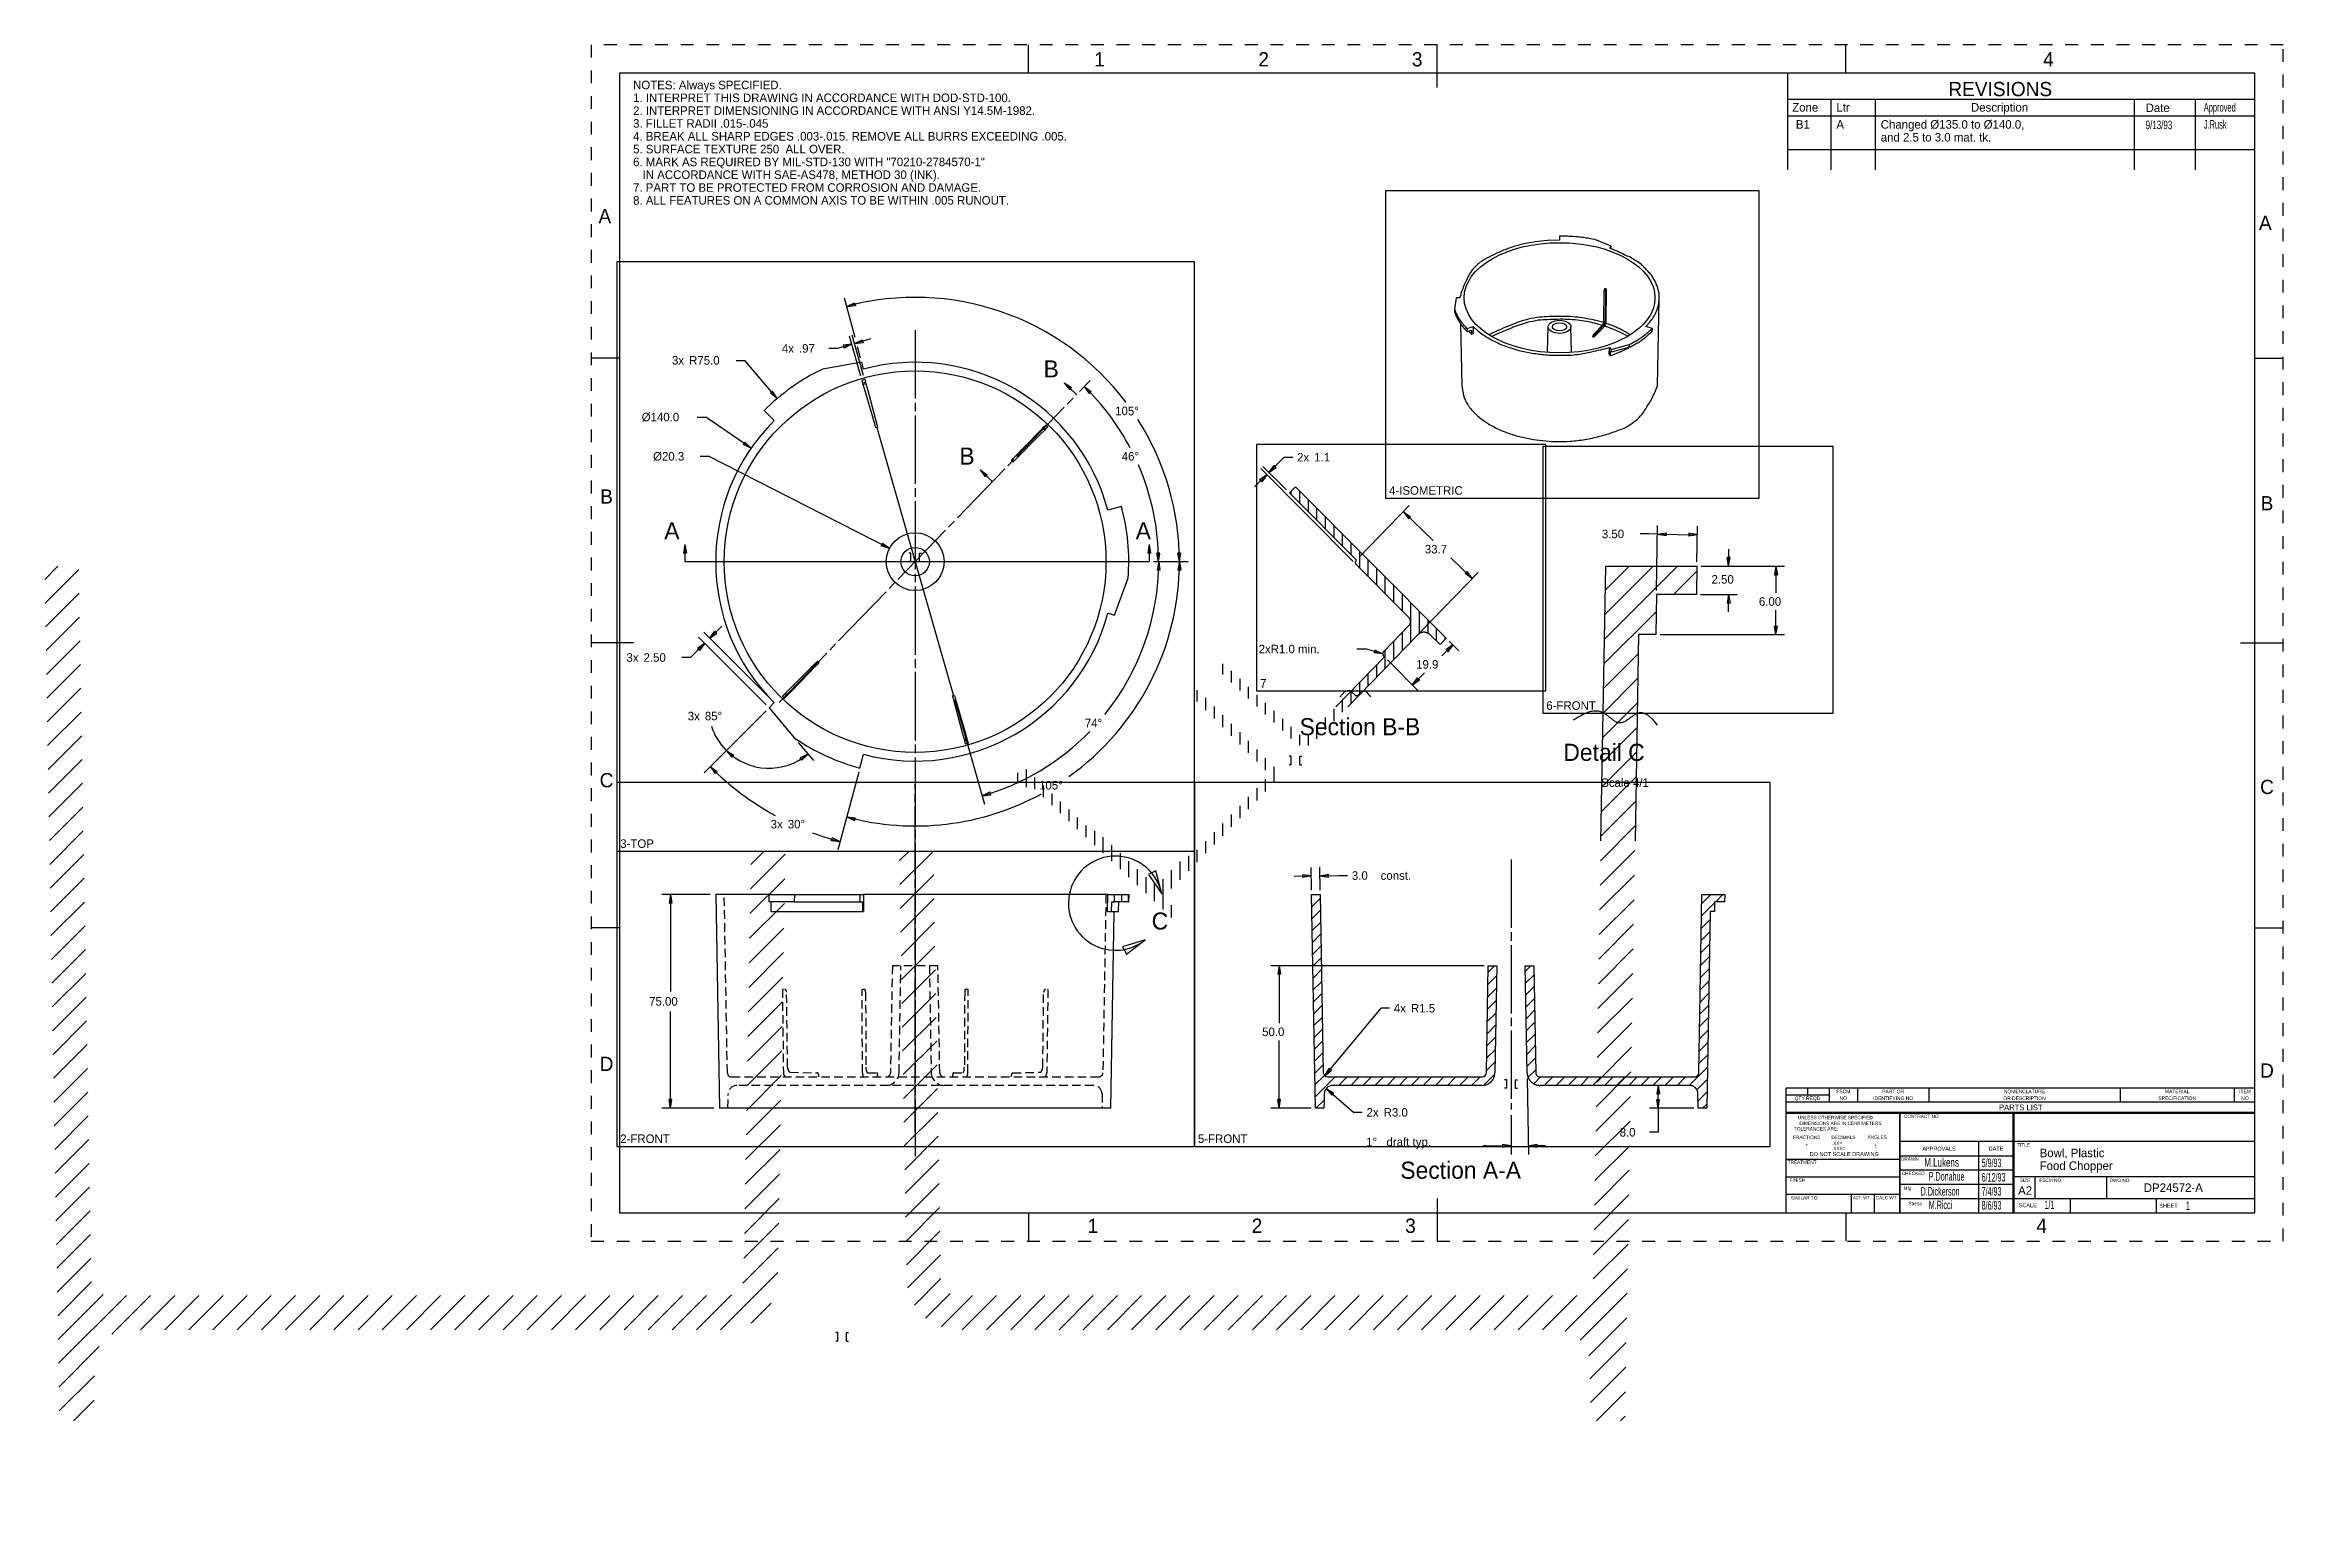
# Model space of a CAD drawing. Extents: x -192 to 594, y -98 to 420.
import ezdxf
from ezdxf.enums import TextEntityAlignment as Align

# ---------------------------------------------------------------- set-up
doc = ezdxf.new("R2010")
doc.units = 0
for name, pattern in [('CENTERLINE', [30, 24, -1.5, 3, -1.5]), ('HIDDEN', [4.5, 3, -1.5]), ('LONG_DASH', [9, 4.5, -4.5])]:
    doc.linetypes.add(name, pattern=pattern)
for name, color, linetype in [('1', 7, 'CONTINUOUS'), ('250', 7, 'CONTINUOUS'), ('V2L0', 7, 'CONTINUOUS'), ('V2L1', 7, 'CONTINUOUS'), ('V2L200', 7, 'CONTINUOUS'), ('V2L204', 7, 'CONTINUOUS'), ('V2L205', 7, 'CONTINUOUS'), ('V3L0', 7, 'CONTINUOUS'), ('V3L1', 7, 'CONTINUOUS'), ('V3L204', 7, 'CONTINUOUS'), ('V4L0', 7, 'CONTINUOUS'), ('V4L204', 7, 'CONTINUOUS'), ('V5L0', 7, 'CONTINUOUS'), ('V5L1', 7, 'CONTINUOUS'), ('V5L204', 7, 'CONTINUOUS'), ('V5L208', 7, 'CONTINUOUS'), ('V6L0', 7, 'CONTINUOUS'), ('V6L1', 7, 'CONTINUOUS'), ('V6L204', 7, 'CONTINUOUS'), ('V6L208', 7, 'CONTINUOUS'), ('V7L0', 7, 'CONTINUOUS'), ('V7L1', 7, 'CONTINUOUS'), ('V7L204', 7, 'CONTINUOUS'), ('V7L208', 7, 'CONTINUOUS')]:
    doc.layers.add(name, color=color, linetype=linetype)
doc.dimstyles.new('DSTYLE1', dxfattribs={"dimtxt": 3, "dimasz": 3, "dimexe": 3, "dimexo": 2, "dimgap": 2, "dimtad": 1, "dimtih": 1, "dimtoh": 1, "dimdec": 4, "dimrnd": 0.01, "dimzin": 7, "dimdsep": 46, "dimcen": 0, "dimadec": 0, "dimazin": 0, "dimtfac": 1, "dimtdec": 4, "dimtofl": 0, "dimtmove": 0, "dimatfit": 3, "dimfxl": 1, "dimtolj": 1, "dimtzin": 0, "dimarcsym": 0})
doc.dimstyles.new('DSTYLE10', dxfattribs={"dimtxt": 3, "dimasz": 3, "dimexe": 3, "dimexo": 1.5, "dimgap": 1.5, "dimtad": 1, "dimtih": 1, "dimtoh": 1, "dimdec": 4, "dimzin": 3, "dimdsep": 46, "dimcen": 0, "dimse1": 1, "dimadec": 0, "dimazin": 0, "dimtp": 1, "dimtm": 1, "dimtfac": 1, "dimtdec": 4, "dimtofl": 0, "dimtmove": 0, "dimatfit": 3, "dimfxl": 1, "dimtolj": 1, "dimtzin": 0, "dimarcsym": 0})
doc.dimstyles.new('DSTYLE11', dxfattribs={"dimtxt": 3, "dimasz": 3, "dimexe": 3, "dimexo": 1.5, "dimgap": 1.5, "dimtad": 0, "dimtih": 1, "dimtoh": 1, "dimdec": 4, "dimrnd": 0.01, "dimzin": 7, "dimdsep": 46, "dimcen": 0, "dimadec": 0, "dimazin": 0, "dimtp": 1, "dimtm": 1, "dimtfac": 1, "dimtdec": 4, "dimtofl": 0, "dimtmove": 0, "dimatfit": 3, "dimfxl": 1, "dimtolj": 1, "dimtzin": 0, "dimarcsym": 0})
doc.dimstyles.new('DSTYLE12', dxfattribs={"dimtxt": 3, "dimasz": 3, "dimexe": 3, "dimexo": 1.5, "dimgap": 1.5, "dimtad": 0, "dimtih": 1, "dimtoh": 1, "dimdec": 4, "dimlfac": 0.25, "dimrnd": 0.01, "dimzin": 7, "dimdsep": 46, "dimcen": 0, "dimadec": 0, "dimazin": 0, "dimtp": 1, "dimtm": 1, "dimtfac": 1, "dimtdec": 4, "dimtofl": 0, "dimtmove": 0, "dimatfit": 3, "dimfxl": 1, "dimtolj": 1, "dimtzin": 0, "dimarcsym": 0})
doc.dimstyles.new('DSTYLE13', dxfattribs={"dimtxt": 3, "dimasz": 3, "dimexe": 3, "dimexo": 1.5, "dimgap": 1.5, "dimtad": 0, "dimtih": 1, "dimtoh": 1, "dimdec": 4, "dimrnd": 0.1, "dimzin": 7, "dimdsep": 46, "dimcen": 0, "dimse1": 1, "dimadec": 0, "dimazin": 0, "dimtp": 1, "dimtm": 1, "dimtfac": 1, "dimtdec": 4, "dimtofl": 0, "dimtmove": 0, "dimatfit": 3, "dimfxl": 1, "dimtolj": 1, "dimtzin": 0, "dimarcsym": 0})
doc.dimstyles.new('DSTYLE14', dxfattribs={"dimtxt": 3, "dimasz": 3, "dimexe": 3, "dimexo": 1.5, "dimgap": 1.5, "dimtad": 0, "dimtih": 1, "dimtoh": 1, "dimdec": 4, "dimrnd": 0.1, "dimzin": 7, "dimdsep": 46, "dimcen": 0, "dimadec": 0, "dimazin": 0, "dimtp": 1, "dimtm": 1, "dimtfac": 1, "dimtdec": 4, "dimtofl": 0, "dimtmove": 0, "dimatfit": 3, "dimfxl": 1, "dimtolj": 1, "dimtzin": 0, "dimarcsym": 0})
doc.dimstyles.new('DSTYLE15', dxfattribs={"dimtxt": 3, "dimasz": 3, "dimexe": 3, "dimexo": 2, "dimgap": 2, "dimtad": 1, "dimtih": 1, "dimtoh": 1, "dimdec": 4, "dimzin": 3, "dimdsep": 46, "dimcen": 0, "dimadec": 0, "dimazin": 0, "dimtfac": 1, "dimtdec": 4, "dimtofl": 0, "dimtmove": 0, "dimatfit": 3, "dimfxl": 1, "dimtolj": 1, "dimtzin": 0, "dimarcsym": 0})
doc.dimstyles.new('DSTYLE6', dxfattribs={"dimtxt": 3, "dimasz": 3, "dimexe": 3, "dimexo": 1.5, "dimgap": 1.5, "dimtad": 1, "dimtih": 1, "dimtoh": 1, "dimdec": 4, "dimzin": 3, "dimdsep": 46, "dimcen": 0, "dimadec": 0, "dimazin": 0, "dimtp": 1, "dimtm": 1, "dimtfac": 1, "dimtdec": 4, "dimtofl": 0, "dimtmove": 0, "dimatfit": 3, "dimfxl": 1, "dimtolj": 1, "dimtzin": 0, "dimarcsym": 0})
doc.dimstyles.new('DSTYLE7', dxfattribs={"dimtxt": 3, "dimasz": 3, "dimexe": 3, "dimexo": 2, "dimgap": 2, "dimtad": 1, "dimtih": 1, "dimtoh": 1, "dimdec": 4, "dimzin": 3, "dimdsep": 46, "dimcen": 0, "dimse1": 1, "dimadec": 0, "dimazin": 0, "dimtfac": 1, "dimtdec": 4, "dimtofl": 0, "dimtmove": 0, "dimatfit": 3, "dimfxl": 1, "dimtolj": 1, "dimtzin": 0, "dimarcsym": 0})
doc.dimstyles.new('DSTYLE8', dxfattribs={"dimtxt": 3, "dimasz": 3, "dimexe": 3, "dimexo": 1.5, "dimgap": 1.5, "dimtad": 0, "dimtih": 1, "dimtoh": 1, "dimdec": 4, "dimrnd": 0.01, "dimzin": 7, "dimdsep": 46, "dimcen": 0, "dimadec": 0, "dimazin": 0, "dimtp": 1, "dimtm": 1, "dimtfac": 1, "dimtdec": 4, "dimtofl": 0, "dimtmove": 0, "dimatfit": 3, "dimfxl": 1, "dimtolj": 1, "dimtzin": 0, "dimarcsym": 0})
doc.dimstyles.new('DSTYLE9', dxfattribs={"dimtxt": 3, "dimasz": 3, "dimexe": 3, "dimexo": 1.5, "dimgap": 1.5, "dimtad": 0, "dimtih": 1, "dimtoh": 1, "dimdec": 4, "dimrnd": 0.1, "dimzin": 7, "dimdsep": 46, "dimcen": 0, "dimse1": 1, "dimadec": 0, "dimazin": 0, "dimtp": 1, "dimtm": 1, "dimtfac": 1, "dimtdec": 4, "dimtofl": 0, "dimtmove": 0, "dimatfit": 3, "dimfxl": 1, "dimtolj": 1, "dimtzin": 0, "dimarcsym": 0})

msp = doc.modelspace()

# ---------------------------------------------------------------- texts
at = {"layer": '1', "color": 4, "linetype": 'CONTINUOUS'}
for s, height, p in [('REVISIONS', 5, (476.45439, 401.9542)), ('Zone', 3, (421.63715, 396.52763)), ('B1', 3, (422.91243, 390.53001)), ('A', 3, (437.14223, 390.53001)), ('Ltr', 3, (437.14223, 396.52763)), ('Description', 3, (484.38148, 396.52763)), ('Date', 3, (545.69171, 396.37023)), ('Section B-B', 6, (248.72198, 177.60452)), ('Detail C', 6, (341.31203, 168.61471)), ('Scale 4/1', 3, (354.59992, 159.46038)), ('Section A-A', 6, (284.08696, 21.924463))]:
    msp.add_text(s, height=height, dxfattribs=at).set_placement(p)
for s, width, p in [('9/13/93', 0.7, (545.69171, 390.37261)), ('Approved', 0.6, (566.11861, 396.52763)), ('J.Rusk', 0.6, (566.11861, 390.53001))]:
    msp.add_text(s, height=3, dxfattribs=dict(at, width=width)).set_placement(p)
at = {"layer": '1', "color": 190, "linetype": 'CONTINUOUS'}
for s, width, p in [('M.Lukens', 0.7, (467.98666, 26.162277)), ('P.Donahue', 0.5, (469.57225, 21.246941)), ('5/9/93', 0.5, (488.12368, 26.003719)), ('6/12/93', 0.5, (488.12368, 20.929823)), ('D.Dickerson', 0.5, (466.71819, 16.014485)), ('7/4/93', 0.5, (488.12368, 16.014486)), ('M.Ricci', 0.5, (469.57225, 11.257707)), ('8/6/93', 0.5, (488.12368, 11.099148)), ('1/1', 0.5, (510.16342, 11.282722)), ('1', 0.5, (559.79247, 10.940588))]:
    msp.add_text(s, height=3, dxfattribs=dict(at, width=width)).set_placement(p)
msp.add_text('DP24572-A', height=3, dxfattribs=at).set_placement((545.04646, 17.282959))
at = {"layer": '250', "color": 5, "linetype": 'CONTINUOUS'}
for s, height, p in [('1                             2                           3', 5.0002998, (234.2487, 414.90251)), ('4', 5.0003, (511.55931, 414.90251)), ('A', 5.0003, (4.8435, 359.8375)), ('A', 5.0003, (587.71312, 357.47099)), ('B', 5.0003, (5.4292, 261.42299)), ('B', 5.0003, (588.29868, 259.05639)), ('C', 5.0003, (5.4292, 161.8377)), ('C', 5.0003, (588.29868, 159.4706)), ('D', 5.0003, (5.4292, 62.251799)), ('D', 5.0003, (588.29868, 59.908502)), ('1                             2                           3', 5.0002998, (231.90591, 5.4292)), ('4', 5.0003, (509.21601, 5.4292))]:
    msp.add_text(s, height=height, dxfattribs=at).set_placement(p, align=Align.MIDDLE_CENTER)
at = {"layer": '250', "color": 6, "linetype": 'CONTINUOUS'}
for s, height, p in [('QTY REQD', 1.2498, (426.985, 50.183501)), ('FSCM', 1.2498, (439.5754, 52.5738)), ('NO', 1.2498, (439.56769, 50.183501)), ('IDENTIFYING NO', 1.2498, (457.07169, 50.183501)), ('PART OR', 1.2498, (457.07941, 52.5738)), ('PARTS LIST', 2.0000001, (501.88363, 46.973199)), ('OR DESCRIPTION', 1.2498, (503.18629, 50.183501)), ('NOMENCLATURE', 1.2498, (503.178, 52.5738)), ('SPECIFICATION', 1.2498, (556.7829, 50.183501)), ('MATERIAL', 1.2498, (556.77462, 52.5738)), ('ITEM', 1.2498, (580.58918, 52.5738)), ('NO', 1.2498, (580.58149, 50.183501)), ('TOLERANCES ARE:', 1.1999001, (430.04769, 39.4499)), ('UNLESS OTHERWISE SPECIFIED', 1.1999001, (436.764, 43.4101)), ('DIMENSIONS ARE IN CENTIMETERS', 1.1999001, (438.56391, 41.371498)), ('CONTRACT NO.', 1.1999001, (467.16851, 43.8319)), ('FRACTIONS', 1.1999001, (426.70581, 36.497701)), ('+', 1.1999, (426.75689, 33.849701)), ('-', 1.1999, (426.75689, 32.842301)), ('DECIMALS', 1.1999001, (439.62589, 36.427598)), ('.XX=', 1.1999001, (437.3669, 34.389)), ('.XXX=', 1.1999001, (437.96691, 32.5845)), ('ANGLES', 1.1999001, (451.478, 36.544699)), ('+', 1.1999, (450.8917, 33.732701)), ('-', 1.1999, (451.03249, 32.959301)), ('TREATMENT', 1.1999001, (425.11269, 27.7339)), ('DO NOT SCALE DRAWING', 1.4001, (439.89971, 30.575899)), ('DRAWN', 1.1999001, (462.94519, 28.882099)), ('CHECKED', 1.1999001, (464.09869, 23.7974)), ('FINISH', 1.1999001, (423.45309, 21.4541)), ('SIMILAR TO', 1.1999001, (425.82971, 15.1981)), ('Mfg.', 1.1999001, (462.35454, 18.564945))]:
    msp.add_text(s, height=height, dxfattribs=at).set_placement(p, align=Align.MIDDLE_CENTER)
at = {"layer": '250', "color": 190, "linetype": 'CONTINUOUS'}
for s, height, p in [('APPROVALS', 1.4001, (473.1819, 32.473698)), ('DATE', 1.4001, (493.18391, 32.473698)), ('TITLE', 1.1999001, (502.85012, 33.8265)), ('A2', 3.0002999, (503.38948, 17.785201)), ('SIZE', 1.1999001, (503.37458, 21.3608)), ('FSCM NO.', 1.1999001, (512.45272, 21.384001)), ('DWG NO.', 1.1999001, (536.76093, 21.3608)), ('SCALE', 1.4001, (504.31103, 12.627)), ('SHEET', 1.4001, (553.72947, 12.463))]:
    msp.add_text(s, height=height, dxfattribs=at).set_placement(p, align=Align.MIDDLE_CENTER)
at = {"layer": '250', "color": 6, "linetype": 'CONTINUOUS'}
for s, width, p in [('ACT. WT', 0.7, (445.87359, 15.2682)), ('CALC WT', 0.8, (454.63571, 15.2919))]:
    msp.add_text(s, height=1.1999001, dxfattribs=dict(at, width=width)).set_placement(p, align=Align.MIDDLE_CENTER)
msp.add_text('Stress', height=1.1999001, dxfattribs=at).set_placement((467.11132, 13.808167), align=Align.TOP_RIGHT)
at = {"layer": 'V2L0', "color": 230, "linetype": 'CONTINUOUS'}
msp.add_text('2-FRONT', height=3, dxfattribs=at).set_placement((10.246998, 34.47457))
at = {"layer": 'V2L1', "color": 4, "linetype": 'CONTINUOUS'}
msp.add_text('C', height=6, dxfattribs=at).set_placement((196.78268, 109.39816))
at = {"layer": 'V3L0', "color": 230, "linetype": 'CONTINUOUS'}
msp.add_text('3-TOP', height=3, dxfattribs=at).set_placement((10.246998, 138.07826))
at = {"layer": 'V3L1', "color": 4, "linetype": 'CONTINUOUS'}
for s, p in [('B', (158.8337, 303.20481)), ('B', (129.28122, 272.61129)), ('A', (25.699628, 246.38123)), ('A', (191.19126, 246.38123))]:
    msp.add_text(s, height=6, dxfattribs=at).set_placement(p)
at = {"layer": 'V4L0', "color": 230, "linetype": 'CONTINUOUS'}
msp.add_text('4-ISOMETRIC', height=3, dxfattribs=at).set_placement((280.12174, 262.04348))
at = {"layer": 'V5L0', "color": 230, "linetype": 'CONTINUOUS'}
msp.add_text('5-FRONT', height=3, dxfattribs=at).set_placement((213.02672, 34.47457))
at = {"layer": 'V6L0', "color": 230, "linetype": 'CONTINUOUS'}
msp.add_text('6-FRONT', height=3, dxfattribs=at).set_placement((335.31863, 186.53341))
at = {"layer": 'V7L0', "color": 230, "linetype": 'CONTINUOUS'}
msp.add_text('7', height=3, dxfattribs=at).set_placement((234.84721, 194.36206))

# ---------------------------------------------------------------- blocks, each defined once
blk = doc.blocks.new('*D116')
at = {"layer": 'V2L200', "color": 4, "linetype": 'CONTINUOUS'}
for p, q in [((41.759125, 121.68451), (24.882727, 121.68451)), ((27.882727, 121.68451), (27.384727, 118.68451)), ((28.380727, 118.68451), (27.384727, 118.68451)), ((27.882727, 121.68451), (28.380727, 118.68451)), ((27.882727, 121.68451), (27.882727, 87.684503)), ((27.882727, 46.684502), (27.882727, 80.684503)), ((27.882727, 46.684502), (27.384727, 49.684502)), ((28.380727, 49.684502), (27.384727, 49.684502)), ((27.882727, 46.684502), (28.380727, 49.684502)), ((43.068326, 46.684502), (24.882727, 46.684502))]:
    blk.add_line(p, q, dxfattribs=at)
blk.add_text('75.00', height=3, dxfattribs=at).set_placement((20.382727, 82.684503))
blk = doc.blocks.new('*E344')
at = {"layer": 'V0L204', "color": 2, "linetype": 'CONTINUOUS'}
blk.add_circle((0, 0), 1, dxfattribs=at)
blk = doc.blocks.new('*E345')
at = {"layer": 'V0L204', "color": 2, "linetype": 'CONTINUOUS'}
blk.add_circle((0, 0), 1, dxfattribs=at)
blk = doc.blocks.new('*E346')
at = {"layer": 'V0L204', "color": 2, "linetype": 'CONTINUOUS'}
blk.add_circle((0, 0), 1, dxfattribs=at)
blk = doc.blocks.new('*E425', base_point=(339.96285, 304.15202))
at = {"layer": 'V0L204', "color": 2, "linetype": 'CONTINUOUS'}
blk.add_arc((339.96285, 304.15202), 33.49977, 44.324545, 61.732135, dxfattribs=at)
blk = doc.blocks.new('*D595')
at = {"layer": 'V3L1', "color": 4, "linetype": 'CONTINUOUS'}
for p, q in [((61.433277, 186.21792), (39.675525, 164.46016)), ((41.796845, 166.58148), (43.60229, 164.13437)), ((41.796845, 166.58148), (44.296112, 164.84895)), ((43.60229, 164.13437), (44.296112, 164.84895)), ((93.959522, 164.65049), (86.642679, 137.34366)), ((84.39715, 140.58145), (84.669086, 141.5396)), ((87.419136, 140.24144), (84.669086, 141.5396)), ((87.419136, 140.24144), (84.39715, 140.58145))]:
    blk.add_line(p, q, dxfattribs=at)
for start, end in [(225, 241.15457), (249.2089, 255)]:
    blk.add_arc((113.75918, 238.54382), 101.77011, start, end, dxfattribs=at)
for s, p in [('3x', (63.052273, 144.9009)), ('30%%d', (69.052273, 144.9009))]:
    blk.add_text(s, height=3, dxfattribs=at).set_placement(p)
blk = doc.blocks.new('*D597')
at = {"layer": 'V3L1', "color": 4, "linetype": 'CONTINUOUS'}
for p, q in [((72.728778, 175.0904), (78.086293, 168.7104)), ((47.470306, 172.25495), (49.409698, 169.91256)), ((47.470306, 172.25495), (50.062497, 170.6648)), ((49.409698, 169.91256), (50.062497, 170.6648)), ((76.157073, 171.00782), (73.436663, 169.64863)), ((74.021717, 168.84258), (73.436663, 169.64863)), ((76.157073, 171.00782), (74.021717, 168.84258))]:
    blk.add_line(p, q, dxfattribs=at)
for start, end in [(197.63634, 225), (225, 310.02138)]:
    blk.add_arc((62.493937, 187.27858), 21.246622, start, end, dxfattribs=at)
for s, p in [('3x', (33.951315, 182.84139)), ('85%%d', (39.951316, 182.84139))]:
    blk.add_text(s, height=3, dxfattribs=at).set_placement(p)
blk = doc.blocks.new('*D598')
at = {"layer": 'V3L1', "color": 4, "linetype": 'CONTINUOUS'}
for p, q in [((63.201044, 190.107), (39.540537, 213.76751)), ((45.904498, 215.88883), (41.661858, 211.64619)), ((41.661858, 211.64619), (43.431039, 214.11965)), ((41.661858, 211.64619), (44.135317, 213.41537)), ((44.135317, 213.41537), (43.431039, 214.11965)), ((34.919718, 204.90405), (31.919718, 204.90405)), ((39.89409, 209.87842), (34.919718, 204.90405)), ((39.89409, 209.87842), (37.42063, 208.10924)), ((38.124909, 207.40496), (37.42063, 208.10924)), ((61.433277, 188.33924), (37.772769, 211.99974)), ((39.89409, 209.87842), (38.124909, 207.40496))]:
    blk.add_line(p, q, dxfattribs=at)
for s, p in [('3x', (12.419717, 203.40405)), ('2.50', (18.419718, 203.40405))]:
    blk.add_text(s, height=3, dxfattribs=at).set_placement(p)
blk = doc.blocks.new('*D599')
at = {"layer": 'V3L1', "color": 4, "linetype": 'CONTINUOUS'}
for p, q in [((50.923955, 309.21508), (53.923955, 309.21508)), ((65.296303, 295.78322), (53.923955, 309.21508)), ((63.737858, 298.39459), (62.977718, 297.75101)), ((65.296303, 295.78322), (62.977718, 297.75101)), ((65.296303, 295.78322), (63.737858, 298.39459))]:
    blk.add_line(p, q, dxfattribs=at)
for s, p in [('3x', (28.423955, 307.71508)), ('R75.0', (34.423955, 307.71508))]:
    blk.add_text(s, height=3, dxfattribs=at).set_placement(p)
blk = doc.blocks.new('*D601')
at = {"layer": 'V3L1', "color": 4, "linetype": 'CONTINUOUS'}
for p, q in [((37.279238, 289.31124), (40.279238, 289.31124)), ((56.167858, 278.33376), (40.279238, 289.31124)), ((53.982735, 280.44877), (53.416581, 279.62933)), ((56.167858, 278.33376), (53.416581, 279.62933)), ((56.167858, 278.33376), (53.982735, 280.44877))]:
    blk.add_line(p, q, dxfattribs=at)
blk.add_text('%%c140.0', height=3, dxfattribs=at).set_placement((17.779238, 287.81124))
blk = doc.blocks.new('*D602')
at = {"layer": 'V3L1', "color": 4, "linetype": 'CONTINUOUS'}
for p, q in [((38.273457, 275.53299), (41.273457, 275.53299)), ((104.71361, 243.15974), (41.273457, 275.53299)), ((102.26778, 244.96693), (101.81506, 244.07976)), ((104.71361, 243.15974), (101.81506, 244.07976)), ((104.71361, 243.15974), (102.26778, 244.96693))]:
    blk.add_line(p, q, dxfattribs=at)
blk.add_text('%%c20.3', height=3, dxfattribs=at).set_placement((21.773457, 274.03299))
blk = doc.blocks.new('*D689')
at = {"layer": 'V3L1', "color": 4, "linetype": 'CONTINUOUS'}
for p, q in [((197.41157, 238.54382), (209.54582, 238.54382)), ((206.54582, 238.54382), (205.99939, 235.55226)), ((206.54582, 238.54382), (206.99526, 235.53616)), ((206.99526, 235.53616), (205.99939, 235.55226)), ((89.744228, 148.9188), (92.53308, 147.70624)), ((89.744228, 148.9188), (92.775278, 148.67234)), ((92.53308, 147.70624), (92.775278, 148.67234))]:
    blk.add_line(p, q, dxfattribs=at)
for start, end in [(305.56935, 360), (255, 298.5888)]:
    blk.add_arc((113.75918, 238.54382), 92.786644, start, end, dxfattribs=at)
blk.add_text('105%%d', height=3, dxfattribs=at).set_placement((157.26905, 158.57004))
blk = doc.blocks.new('*D690')
at = {"layer": 'V3L1', "color": 4, "linetype": 'CONTINUOUS'}
for p, q in [((92.687657, 317.18381), (88.969542, 331.06001)), ((89.745999, 328.16223), (92.534853, 329.37479)), ((89.745999, 328.16223), (92.777049, 328.40868)), ((92.534853, 329.37479), (92.777049, 328.40868)), ((94.606571, 310.02233), (93.560563, 313.92608)), ((197.41157, 238.54382), (209.53899, 238.54382)), ((206.98842, 241.55148), (205.99255, 241.53537)), ((206.53899, 238.54382), (205.99255, 241.53537)), ((206.53899, 238.54382), (206.98842, 241.55148))]:
    blk.add_line(p, q, dxfattribs=at)
for start, end in [(37.05362, 105), (0, 32.540316)]:
    blk.add_arc((113.75918, 238.54382), 92.779807, start, end, dxfattribs=at)
blk.add_text('105%%d', height=3, dxfattribs=at).set_placement((183.97657, 289.94942))
blk = doc.blocks.new('*D691')
at = {"layer": 'V3L1', "color": 4, "linetype": 'CONTINUOUS'}
for p, q in [((171.46042, 298.27767), (175.2094, 302.15872)), ((173.12511, 300.00101), (175.59813, 298.23121)), ((173.12511, 300.00101), (174.89367, 297.52711)), ((175.59813, 298.23121), (174.89367, 297.52711)), ((197.41157, 238.54382), (202.20682, 238.54382)), ((199.65208, 241.5521), (198.65624, 241.53461)), ((199.20682, 238.54382), (198.65624, 241.53461)), ((199.20682, 238.54382), (199.65208, 241.5521))]:
    blk.add_line(p, q, dxfattribs=at)
for start, end in [(27.904175, 45.991602), (0, 23.439205)]:
    blk.add_arc((113.75918, 238.54382), 85.44764, start, end, dxfattribs=at)
blk.add_text('46%%d', height=3, dxfattribs=at).set_placement((186.28589, 274.03282))
blk = doc.blocks.new('*D693')
at = {"layer": 'V3L1', "color": 4, "linetype": 'CONTINUOUS'}
for p, q in [((197.41157, 238.54382), (202.26948, 238.54382)), ((199.26948, 238.54382), (198.71893, 235.55302)), ((199.26948, 238.54382), (199.71477, 235.53554)), ((199.71477, 235.53554), (198.71893, 235.55302)), ((127.65853, 190.0439), (138.14332, 153.45865)), ((137.31684, 156.34256), (140.04023, 157.69575)), ((140.33138, 156.74326), (140.04023, 157.69575)), ((137.31684, 156.34256), (140.33138, 156.74326))]:
    blk.add_line(p, q, dxfattribs=at)
for start, end in [(321.16466, 360), (285.99152, 315.7931)]:
    blk.add_arc((113.75918, 238.54382), 85.5103, start, end, dxfattribs=at)
blk.add_text('74%%d', height=3, dxfattribs=at).set_placement((173.33679, 180.42164))
blk = doc.blocks.new('*D694')
at = {"layer": 'V3L1', "color": 4, "linetype": 'CONTINUOUS'}
for p, q in [((91.540662, 314.84816), (86.485857, 313.39872)), ((91.540662, 314.84816), (88.519609, 314.49996)), ((88.519609, 314.49996), (88.794144, 313.54254)), ((91.540662, 314.84816), (88.794144, 313.54254)), ((94.756343, 303.63375), (90.71375, 317.73195)), ((95.689444, 303.89252), (91.644521, 317.99884)), ((98.239003, 316.76888), (92.471433, 315.11506)), ((92.471433, 315.11506), (95.217951, 316.42068)), ((92.471433, 315.11506), (95.492486, 315.46326)), ((95.217951, 316.42068), (95.492486, 315.46326)), ((86.485857, 313.39872), (83.485857, 313.39872))]:
    blk.add_line(p, q, dxfattribs=at)
for s, p in [('4x', (66.985857, 311.89872)), ('.97', (72.985857, 311.89872))]:
    blk.add_text(s, height=3, dxfattribs=at).set_placement(p)
blk = doc.blocks.new('*D700')
at = {"layer": 'V6L1', "color": 4, "linetype": 'CONTINUOUS'}
for p, q in [((371.31376, 248.29071), (368.31376, 248.29071)), ((374.35629, 248.2376), (371.31376, 248.29071)), ((374.01105, 228.45862), (374.40865, 251.23715)), ((374.35629, 248.2376), (377.36452, 248.68317)), ((374.35629, 248.2376), (377.34714, 247.68732)), ((374.35629, 248.2376), (388.35111, 247.99332)), ((377.36452, 248.68317), (377.34714, 247.68732)), ((385.36026, 248.5436), (385.34288, 247.54776)), ((388.35111, 247.99332), (385.34288, 247.54776)), ((388.35111, 247.99332), (385.36026, 248.5436)), ((388.18468, 238.45862), (388.40347, 250.99287))]:
    blk.add_line(p, q, dxfattribs=at)
blk.add_text('3.50', height=3, dxfattribs=at).set_placement((354.81376, 246.79071))
blk = doc.blocks.new('*D701')
at = {"layer": 'V6L1', "color": 4, "linetype": 'CONTINUOUS'}
for p, q in [((389.6585, 236.95885), (402.31426, 236.95885)), ((399.31426, 236.95885), (398.81626, 239.95885)), ((399.81226, 239.95885), (398.81626, 239.95885)), ((399.31426, 242.95885), (399.31426, 236.95885)), ((399.31426, 236.95885), (399.81226, 239.95885)), ((399.31426, 236.95885), (399.31426, 236.95885)), ((389.48395, 226.95885), (402.31426, 226.95885)), ((399.31426, 226.95885), (398.81626, 223.95885)), ((399.81226, 223.95885), (398.81626, 223.95885)), ((399.31426, 226.95885), (399.81226, 223.95885)), ((399.31426, 220.95885), (399.31426, 226.95885))]:
    blk.add_line(p, q, dxfattribs=at)
blk.add_text('2.50', height=3, dxfattribs=at).set_placement((393.31426, 230.82709))
blk = doc.blocks.new('*D702')
at = {"layer": 'V6L1', "color": 4, "linetype": 'CONTINUOUS'}
for p, q in [((389.6585, 236.95885), (418.94344, 236.95885)), ((415.94344, 236.95885), (415.44544, 233.95885)), ((415.94344, 236.95885), (416.44144, 233.95885)), ((415.94344, 236.95885), (415.94344, 227.56977)), ((415.94344, 236.95885), (415.94344, 236.95885)), ((415.44544, 233.95885), (416.44144, 233.95885)), ((415.94344, 212.95885), (415.94344, 221.56977)), ((375.2405, 212.95885), (418.94344, 212.95885)), ((415.94344, 212.95885), (415.44544, 215.95885)), ((415.44544, 215.95885), (416.44144, 215.95885)), ((415.94344, 212.95885), (416.44144, 215.95885))]:
    blk.add_line(p, q, dxfattribs=at)
blk.add_text('6.00', height=3, dxfattribs=at).set_placement((409.94344, 223.06977))
blk = doc.blocks.new('*D704')
at = {"layer": 'V7L1', "color": 4, "linetype": 'CONTINUOUS'}
for p, q in [((268.83893, 207.88645), (271.83893, 207.88645)), ((277.87169, 206.1611), (271.83893, 207.88645)), ((275.12427, 207.46482), (274.85039, 206.50722)), ((277.87169, 206.1611), (274.85039, 206.50722)), ((277.87169, 206.1611), (275.12427, 207.46482))]:
    blk.add_line(p, q, dxfattribs=at)
blk.add_text('2xR1.0 min.', height=3, dxfattribs=at).set_placement((234.33893, 206.38645))
blk = doc.blocks.new('*D706')
at = {"layer": 'V7L1', "color": 4, "linetype": 'CONTINUOUS'}
for p, q in [((237.96703, 269.85056), (243.34636, 275.20706)), ((243.34636, 275.20706), (246.34636, 275.20706)), ((232.92624, 264.83117), (237.17789, 269.06478)), ((237.17789, 269.06478), (234.70068, 267.30086)), ((235.40346, 266.59509), (234.70068, 267.30086)), ((267.50044, 238.61296), (235.06109, 271.1906)), ((237.17789, 269.06478), (235.40346, 266.59509)), ((244.07781, 263.71373), (235.85023, 271.97639)), ((237.96703, 269.85056), (239.74147, 272.32025)), ((237.96703, 269.85056), (240.44425, 271.61448)), ((240.44425, 271.61448), (239.74147, 272.32025))]:
    blk.add_line(p, q, dxfattribs=at)
for s, p in [('2x', (247.84636, 273.70706)), ('1.1', (253.84636, 273.70706))]:
    blk.add_text(s, height=3, dxfattribs=at).set_placement(p)
blk = doc.blocks.new('*D707')
at = {"layer": 'V7L1', "color": 4, "linetype": 'CONTINUOUS'}
for p, q in [((269.68666, 240.12124), (287.22832, 258.20901)), ((285.13976, 256.05543), (287.64004, 254.32436)), ((285.13976, 256.05543), (286.94664, 253.60938)), ((285.13976, 256.05543), (295.58242, 245.92806)), ((287.64004, 254.32436), (286.94664, 253.60938)), ((309.32549, 232.59992), (301.76921, 239.92806)), ((291.21612, 213.92676), (311.41405, 234.7535)), ((307.51861, 235.04598), (306.82521, 234.33099)), ((309.32549, 232.59992), (306.82521, 234.33099)), ((309.32549, 232.59992), (307.51861, 235.04598)), ((309.32549, 232.59992), (309.32549, 232.59992))]:
    blk.add_line(p, q, dxfattribs=at)
blk.add_text('33.7', height=3, dxfattribs=at).set_placement((292.67581, 241.42806))
blk = doc.blocks.new('*D708')
at = {"layer": 'V7L1', "color": 4, "linetype": 'CONTINUOUS'}
for p, q in [((302.46958, 209.32474), (298.63519, 205.50662)), ((302.46958, 209.32474), (299.99236, 207.56082)), ((299.99236, 207.56082), (300.69514, 206.85504)), ((302.46958, 209.32474), (300.69514, 206.85504)), ((301.21164, 210.58803), (304.58638, 207.19891)), ((302.46958, 209.32474), (302.46958, 209.32474)), ((279.56788, 204.07081), (290.45988, 193.13238)), ((288.34308, 195.2582), (292.60961, 199.50662)), ((288.34308, 195.2582), (290.11752, 197.7279)), ((288.34308, 195.2582), (290.8203, 197.02212)), ((290.11752, 197.7279), (290.8203, 197.02212))]:
    blk.add_line(p, q, dxfattribs=at)
blk.add_text('19.9', height=3, dxfattribs=at).set_placement((289.6224, 201.00662))
blk = doc.blocks.new('*D718')
at = {"layer": 'V5L1', "color": 4, "linetype": 'CONTINUOUS'}
for p, q in [((246.83764, 128.09679), (252.83673, 128.2015)), ((252.83673, 128.2015), (249.82849, 128.64707)), ((249.84588, 127.65122), (249.82849, 128.64707)), ((252.83673, 128.2015), (249.84588, 127.65122)), ((252.9243, 123.18428), (252.78437, 131.20105)), ((255.92476, 123.18428), (255.78391, 131.2534)), ((255.83627, 128.25386), (258.82712, 128.80414)), ((255.83627, 128.25386), (262.55369, 128.37111)), ((255.83627, 128.25386), (258.84451, 127.80829)), ((258.84451, 127.80829), (258.82712, 128.80414)), ((262.55369, 128.37111), (265.55369, 128.37111))]:
    blk.add_line(p, q, dxfattribs=at)
for s, p in [('3.0', (267.05369, 126.87111)), (' const.', (276.05369, 126.87111))]:
    blk.add_text(s, height=3, dxfattribs=at).set_placement(p)
blk = doc.blocks.new('*D720')
at = {"layer": 'V5L1', "color": 4, "linetype": 'CONTINUOUS'}
for p, q in [((313.45002, 96.68451), (238.56808, 96.68451)), ((241.56808, 96.68451), (241.07008, 93.68451)), ((241.56808, 96.68451), (242.06608, 93.68451)), ((241.56808, 96.68451), (241.56808, 76.495548)), ((242.06608, 93.68451), (241.07008, 93.68451)), ((241.56808, 46.684509), (241.56808, 70.495548)), ((241.56808, 46.684509), (241.07008, 49.684509)), ((242.06608, 49.684509), (241.07008, 49.684509)), ((241.56808, 46.684509), (242.06608, 49.684509)), ((252.75961, 46.684509), (238.56808, 46.684509)), ((241.56808, 46.684509), (241.56808, 46.684509))]:
    blk.add_line(p, q, dxfattribs=at)
blk.add_text('50.0', height=3, dxfattribs=at).set_placement((235.56808, 71.995548))
blk = doc.blocks.new('*D722')
at = {"layer": 'V5L1', "color": 4, "linetype": 'CONTINUOUS'}
for p, q in [((257.58368, 58.030637), (277.31403, 81.78447)), ((280.31403, 81.78447), (277.31403, 81.78447)), ((257.58368, 58.030637), (259.11745, 60.656578)), ((257.58368, 58.030637), (259.88362, 60.020183)), ((259.88362, 60.020183), (259.11745, 60.656578))]:
    blk.add_line(p, q, dxfattribs=at)
for s, p in [('4x', (281.81403, 80.28447)), ('R1.5', (287.81403, 80.28447))]:
    blk.add_text(s, height=3, dxfattribs=at).set_placement(p)
blk = doc.blocks.new('*D724')
at = {"layer": 'V5L1', "color": 4, "linetype": 'CONTINUOUS'}
for p, q in [((258.08958, 53.659463), (267.72988, 45.228418)), ((258.08958, 53.659463), (260.01996, 51.309644)), ((258.08958, 53.659463), (260.67564, 52.059373)), ((260.01996, 51.309644), (260.67564, 52.059373)), ((270.72988, 45.228418), (267.72988, 45.228418))]:
    blk.add_line(p, q, dxfattribs=at)
for s, p in [('2x', (272.22988, 43.728418)), ('R3.0', (278.22988, 43.728418))]:
    blk.add_text(s, height=3, dxfattribs=at).set_placement(p)
blk = doc.blocks.new('*D726')
at = {"layer": 'V5L1', "color": 4, "linetype": 'CONTINUOUS'}
for p, q in [((374.57675, 54.684509), (374.07875, 51.684509)), ((374.07875, 51.684509), (375.07475, 51.684509)), ((374.57675, 46.684509), (374.07875, 49.684509)), ((374.07875, 49.684509), (375.07475, 49.684509)), ((374.57675, 54.684509), (375.07475, 51.684509)), ((374.57675, 46.684509), (374.57675, 54.684509)), ((374.57675, 46.684509), (375.07475, 49.684509)), ((387.1409, 46.684509), (371.57675, 46.684509)), ((374.57675, 46.684509), (374.57675, 38.230136)), ((374.57675, 38.230136), (371.57675, 38.230136))]:
    blk.add_line(p, q, dxfattribs=at)
blk.add_text('8.0', height=3, dxfattribs=at).set_placement((361.07675, 36.730136))
blk = doc.blocks.new('*D727')
at = {"layer": 'V5L1', "color": 4, "linetype": 'CONTINUOUS'}
for p, q in [((328.64132, 57.106277), (329.10593, 30.488778)), ((322.95048, 44.190866), (322.95048, 30.43506)), ((319.95265, 33.945924), (319.94837, 32.949933)), ((322.95048, 33.43506), (319.94837, 32.949933)), ((322.95048, 33.43506), (319.95265, 33.945924)), ((329.05358, 33.488321), (332.04204, 34.051427)), ((329.05358, 33.488321), (332.06369, 33.055662)), ((332.04204, 34.051427), (332.06369, 33.055662))]:
    blk.add_line(p, q, dxfattribs=at)
for start, end in [(268.38858, 270), (271, 271.98303)]:
    blk.add_arc((322.95048, 383.13437), 349.69931, start, end, dxfattribs=at)
for s, p in [('1%%d', (272.11662, 33.341683)), (' draft typ.', (278.11662, 33.341683))]:
    blk.add_text(s, height=3, dxfattribs=at).set_placement(p)
blk = doc.blocks.new('*XH26')
at = {"layer": 'V0L208', "color": 2, "linetype": 'CONTINUOUS'}
for p, q in [((-137.98, 74.15), (-137.87, 74.26)), ((-137.91, 69.98), (-134.96, 72.93)), ((-1.11, 66.77), (3.47, 71.35)), ((-1.04, 71.09), (2.14, 74.26)), ((3.88, 71.76), (6.38, 74.26)), ((-137.83, 65.81), (-134.88, 68.76)), ((-137.76, 61.64), (-134.81, 64.59)), ((-1.19, 62.45), (1.87, 65.51)), ((-137.69, 57.47), (-134.74, 60.42)), ((-137.62, 53.3), (-134.67, 56.25)), ((-1.34, 53.82), (1.71, 56.87)), ((-1.26, 58.13), (1.79, 61.19)), ((-137.54, 49.13), (-134.59, 52.08)), ((-137.47, 44.96), (-134.52, 47.91)), ((-76.02, 47.02), (-73.77, 49.26)), ((-62.95, 47.36), (-61.04, 49.26)), ((-1.49, 45.18), (1.56, 48.23)), ((-1.41, 49.5), (1.64, 52.55)), ((-137.4, 40.79), (-134.45, 43.74)), ((-137.32, 36.62), (-134.38, 39.57)), ((-76.17, 38.38), (-73.12, 41.43)), ((-76.1, 42.7), (-73.04, 45.75)), ((-62.88, 43.19), (-59.93, 46.14)), ((-62.8, 39.02), (-59.85, 41.97)), ((-1.64, 36.54), (1.41, 39.6)), ((-1.56, 40.86), (1.49, 43.92)), ((-137.25, 32.45), (-134.3, 35.4)), ((-76.32, 29.74), (-73.27, 32.8)), ((-76.25, 34.06), (-73.19, 37.12)), ((-62.73, 34.85), (-59.78, 37.8)), ((-62.66, 30.68), (-59.71, 33.63)), ((-1.72, 32.23), (1.34, 35.28)), ((-137.18, 28.28), (-134.23, 31.23)), ((-137.11, 24.11), (-134.16, 27.06)), ((-76.47, 21.11), (-73.42, 24.16)), ((-76.4, 25.43), (-73.34, 28.48)), ((-62.58, 26.51), (-59.64, 29.46)), ((-62.51, 22.34), (-59.56, 25.29)), ((-1.87, 23.59), (1.19, 26.64)), ((-1.79, 27.91), (1.26, 30.96)), ((-137.03, 19.94), (-134.08, 22.89)), ((-136.96, 15.77), (-134.01, 18.72)), ((-76.55, 16.79), (-73.49, 19.84)), ((-62.44, 18.17), (-59.49, 21.12)), ((-62.37, 14), (-59.42, 16.95)), ((-2.02, 14.95), (1.04, 18.01)), ((-1.94, 19.27), (1.11, 22.33)), ((-136.89, 11.6), (-133.94, 14.55)), ((-136.81, 7.43), (-133.49, 10.76)), ((-136.74, 3.27), (-129.74, 10.26)), ((-128.5, 7.26), (-125.5, 10.26)), ((-124.26, 7.26), (-121.26, 10.26)), ((-120.01, 7.26), (-117.01, 10.26)), ((-115.77, 7.26), (-112.77, 10.26)), ((-111.53, 7.26), (-108.53, 10.26)), ((-107.29, 7.26), (-104.29, 10.26)), ((-103.04, 7.26), (-100.04, 10.26)), ((-98.8, 7.26), (-95.8, 10.26)), ((-94.56, 7.26), (-91.56, 10.26)), ((-90.32, 7.26), (-87.32, 10.26)), ((-86.07, 7.26), (-83.07, 10.26)), ((-81.83, 7.26), (-78.83, 10.26)), ((-77.54, 7.32), (-73.69, 11.16)), ((-76.62, 12.47), (-73.57, 15.53)), ((-62.01, 10.12), (-59.34, 12.78)), ((-60.04, 7.85), (-57.62, 10.26)), ((-56.37, 7.26), (-53.37, 10.26)), ((-52.13, 7.26), (-49.13, 10.26)), ((-47.89, 7.26), (-44.89, 10.26)), ((-43.65, 7.26), (-40.65, 10.26)), ((-39.4, 7.26), (-36.4, 10.26)), ((-35.16, 7.26), (-32.16, 10.26)), ((-30.92, 7.26), (-27.92, 10.26)), ((-26.68, 7.26), (-23.68, 10.26)), ((-22.43, 7.26), (-19.43, 10.26)), ((-18.19, 7.26), (-15.19, 10.26)), ((-13.95, 7.26), (-10.95, 10.26)), ((-9.71, 7.26), (-6.71, 10.26)), ((-5.46, 7.26), (0.96, 13.69)), ((-2.77, 5.72), (0.89, 9.37)), ((-136.5, -0.74), (-133.62, 2.14)), ((-2.34, 1.91), (0.81, 5.05)), ((-0.74, -0.74), (0.74, 0.74))]:
    blk.add_line(p, q, dxfattribs=at)
blk = doc.blocks.new('*TX644')
at = {"layer": 'V0L1', "color": 4, "linetype": 'CONTINUOUS'}
for s, p in [('NOTES: Always SPECIFIED.', (0, 0)), ('2. INTERPRET DIMENSIONING IN ACCORDANCE WITH ANSI Y14.5M-1982.', (0, -9)), ('1. INTERPRET THIS DRAWING IN ACCORDANCE WITH DOD-STD-100.', (0, -4.5)), ('4. BREAK ALL SHARP EDGES .003-.015. REMOVE ALL BURRS EXCEEDING .005.', (0, -18)), ('3. FILLET RADII .015-.045', (0, -13.5)), ('5. SURFACE TEXTURE 250  ALL OVER.', (0, -22.5)), ('6. MARK AS REQUIRED BY MIL-STD-130 WITH "70210-2784570-1"', (0, -27)), ('   IN ACCORDANCE WITH SAE-AS478, METHOD 30 (INK).', (0, -31.5)), ('8. ALL FEATURES ON A COMMON AXIS TO BE WITHIN .005 RUNOUT.', (0, -40.5)), ('7. PART TO BE PROTECTED FROM CORROSION AND DAMAGE.', (0, -36))]:
    blk.add_text(s, height=3, dxfattribs=at).set_placement(p)
blk = doc.blocks.new('*TX645')
at = {"layer": 'V0L1', "color": 190, "linetype": 'CONTINUOUS'}
for s, p in [('Bowl, Plastic', (0, 0)), ('Food Chopper', (0, -4.5))]:
    blk.add_text(s, height=3, dxfattribs=at).set_placement(p)
blk = doc.blocks.new('*TX646')
at = {"layer": 'V0L1', "color": 4, "linetype": 'CONTINUOUS'}
for s, p in [('Changed %%c135.0 to %%c140.0,', (0, 0)), ('and 2.5 to 3.0 mat. tk.', (0, -4.5))]:
    blk.add_text(s, height=3, dxfattribs=at).set_placement(p)
blk = doc.blocks.new('*XH32')
at = {"layer": 'V0L208', "color": 2, "linetype": 'CONTINUOUS'}
for p, q in [((-138.48, 73.65), (-137.33, 74.8)), ((-1.61, 68.39), (4.8, 74.8)), ((-1.58, 70.55), (2.68, 74.8)), ((-1.54, 72.71), (0.56, 74.8)), ((-138.45, 71.57), (-135.5, 74.51)), ((4.42, 72.3), (6.49, 74.37)), ((-138.41, 69.48), (-135.46, 72.43)), ((-1.65, 66.23), (2.93, 70.81)), ((-138.37, 67.4), (-135.42, 70.34)), ((-138.34, 65.31), (-135.39, 68.26)), ((-1.69, 64.07), (1.36, 67.12)), ((-138.3, 63.23), (-135.35, 66.17)), ((-1.73, 61.91), (1.33, 64.97)), ((-138.26, 61.14), (-135.31, 64.09)), ((-138.23, 59.06), (-135.28, 62)), ((-1.77, 59.75), (1.29, 62.81)), ((-138.19, 56.97), (-135.24, 59.92)), ((-1.8, 57.59), (1.25, 60.65)), ((-138.15, 54.89), (-135.21, 57.83)), ((-1.84, 55.43), (1.21, 58.49)), ((-138.12, 52.8), (-135.17, 55.75)), ((-1.88, 53.28), (1.18, 56.33)), ((-138.08, 50.72), (-135.13, 53.66)), ((-1.92, 51.12), (1.14, 54.17)), ((-138.05, 48.63), (-135.1, 51.58)), ((-1.95, 48.96), (1.1, 52.01)), ((-138.01, 46.55), (-135.06, 49.49)), ((-76.56, 46.48), (-73.51, 49.53)), ((-76.52, 48.63), (-75.35, 49.8)), ((-63.49, 48.94), (-62.63, 49.8)), ((-63.45, 46.86), (-60.5, 49.8)), ((-1.99, 46.8), (1.06, 49.85)), ((-137.97, 44.46), (-135.02, 47.41)), ((-76.6, 44.32), (-73.54, 47.37)), ((-63.41, 44.77), (-60.47, 47.72)), ((-2.03, 44.64), (1.02, 47.69)), ((-137.94, 42.38), (-134.99, 45.32)), ((-76.64, 42.16), (-73.58, 45.21)), ((-63.38, 42.69), (-60.43, 45.64)), ((-2.07, 42.48), (0.99, 45.53)), ((-137.9, 40.29), (-134.95, 43.24)), ((-63.34, 40.6), (-60.39, 43.55)), ((-2.1, 40.32), (0.95, 43.38)), ((-76.67, 40), (-73.62, 43.05)), ((-63.31, 38.52), (-60.36, 41.47)), ((-137.86, 38.21), (-134.91, 41.16)), ((-76.71, 37.84), (-73.66, 40.89)), ((-63.27, 36.43), (-60.32, 39.38)), ((-2.14, 38.16), (0.91, 41.22)), ((-137.83, 36.12), (-134.88, 39.07)), ((-76.75, 35.68), (-73.7, 38.73)), ((-2.18, 36), (0.87, 39.06)), ((-137.79, 34.04), (-134.84, 36.99)), ((-76.79, 33.52), (-73.73, 36.58)), ((-63.23, 34.35), (-60.28, 37.3)), ((-2.22, 33.84), (0.84, 36.9)), ((-137.75, 31.95), (-134.81, 34.9)), ((-76.82, 31.36), (-73.77, 34.42)), ((-63.2, 32.26), (-60.25, 35.21)), ((-2.26, 31.69), (0.8, 34.74)), ((-137.72, 29.87), (-134.77, 32.82)), ((-76.86, 29.2), (-73.81, 32.26)), ((-63.16, 30.18), (-60.21, 33.13)), ((-2.29, 29.53), (0.76, 32.58)), ((-137.68, 27.78), (-134.73, 30.73)), ((-76.9, 27.04), (-73.85, 30.1)), ((-63.12, 28.09), (-60.17, 31.04)), ((-2.33, 27.37), (0.72, 30.42)), ((-137.65, 25.7), (-134.7, 28.65)), ((-76.94, 24.89), (-73.88, 27.94)), ((-63.09, 26.01), (-60.14, 28.96)), ((-2.37, 25.21), (0.69, 28.26)), ((-137.61, 23.61), (-134.66, 26.56)), ((-76.98, 22.73), (-73.92, 25.78)), ((-63.05, 23.92), (-60.1, 26.87)), ((-2.41, 23.05), (0.65, 26.1)), ((-137.57, 21.53), (-134.62, 24.48)), ((-77.01, 20.57), (-73.96, 23.62)), ((-63.01, 21.84), (-60.07, 24.79)), ((-2.44, 20.89), (0.61, 23.94)), ((-137.54, 19.44), (-134.59, 22.39)), ((-62.98, 19.75), (-60.03, 22.7)), ((-2.48, 18.73), (0.57, 21.79)), ((-137.5, 17.36), (-134.55, 20.31)), ((-77.05, 18.41), (-74, 21.46)), ((-62.94, 17.67), (-59.99, 20.62)), ((-137.46, 15.27), (-134.51, 18.22)), ((-77.09, 16.25), (-74.03, 19.3)), ((-62.9, 15.58), (-59.96, 18.53)), ((-2.52, 16.57), (0.53, 19.63)), ((-137.43, 13.19), (-134.48, 16.14)), ((-77.13, 14.09), (-74.07, 17.14)), ((-62.87, 13.5), (-59.92, 16.45)), ((-2.56, 14.41), (0.5, 17.47)), ((-137.39, 11.1), (-134.44, 14.05)), ((-77.23, 11.87), (-74.11, 14.99)), ((-62.77, 11.48), (-59.88, 14.36)), ((-2.6, 12.25), (0.46, 15.31)), ((-137.35, 9.02), (-134.38, 11.99)), ((-79.17, 7.8), (-74.15, 12.83)), ((-62.17, 9.95), (-59.85, 12.28)), ((-5.05, 7.67), (0.42, 13.15)), ((-137.32, 6.93), (-133.37, 10.88)), ((-137.28, 4.85), (-131.32, 10.8)), ((-132.61, 7.4), (-129.2, 10.8)), ((-130.08, 7.8), (-127.08, 10.8)), ((-127.96, 7.8), (-124.96, 10.8)), ((-125.84, 7.8), (-122.84, 10.8)), ((-123.72, 7.8), (-120.72, 10.8)), ((-121.6, 7.8), (-118.6, 10.8)), ((-119.47, 7.8), (-116.47, 10.8)), ((-117.35, 7.8), (-114.35, 10.8)), ((-115.23, 7.8), (-112.23, 10.8)), ((-113.11, 7.8), (-110.11, 10.8)), ((-110.99, 7.8), (-107.99, 10.8)), ((-108.87, 7.8), (-105.87, 10.8)), ((-106.75, 7.8), (-103.75, 10.8)), ((-104.63, 7.8), (-101.63, 10.8)), ((-102.5, 7.8), (-99.5, 10.8)), ((-100.38, 7.8), (-97.38, 10.8)), ((-98.26, 7.8), (-95.26, 10.8)), ((-96.14, 7.8), (-93.14, 10.8)), ((-94.02, 7.8), (-91.02, 10.8)), ((-91.9, 7.8), (-88.9, 10.8)), ((-89.78, 7.8), (-86.78, 10.8)), ((-87.65, 7.8), (-84.65, 10.8)), ((-85.53, 7.8), (-82.53, 10.8)), ((-83.41, 7.8), (-80.41, 10.8)), ((-81.29, 7.8), (-78.22, 10.87)), ((-76.48, 8.37), (-74.73, 10.12)), ((-61.18, 8.82), (-59.03, 10.97)), ((-59.82, 8.06), (-57.08, 10.8)), ((-57.96, 7.8), (-54.96, 10.8)), ((-55.83, 7.8), (-52.83, 10.8)), ((-53.71, 7.8), (-50.71, 10.8)), ((-51.59, 7.8), (-48.59, 10.8)), ((-49.47, 7.8), (-46.47, 10.8)), ((-47.35, 7.8), (-44.35, 10.8)), ((-45.23, 7.8), (-42.23, 10.8)), ((-43.11, 7.8), (-40.11, 10.8)), ((-40.99, 7.8), (-37.99, 10.8)), ((-38.86, 7.8), (-35.86, 10.8)), ((-36.74, 7.8), (-33.74, 10.8)), ((-34.62, 7.8), (-31.62, 10.8)), ((-32.5, 7.8), (-29.5, 10.8)), ((-30.38, 7.8), (-27.38, 10.8)), ((-28.26, 7.8), (-25.26, 10.8)), ((-26.14, 7.8), (-23.14, 10.8)), ((-24.02, 7.8), (-21.02, 10.8)), ((-21.89, 7.8), (-18.89, 10.8)), ((-19.77, 7.8), (-16.77, 10.8)), ((-17.65, 7.8), (-14.65, 10.8)), ((-15.53, 7.8), (-12.53, 10.8)), ((-13.41, 7.8), (-10.41, 10.8)), ((-11.29, 7.8), (-8.29, 10.8)), ((-9.17, 7.8), (-6.17, 10.8)), ((-7.04, 7.8), (-4.04, 10.81)), ((-3.74, 6.87), (0.38, 10.99)), ((-2.99, 5.5), (0.35, 8.83)), ((-137.24, 2.76), (-133.7, 6.31)), ((-2.88, 3.49), (0.31, 6.67)), ((-2.84, 1.4), (0.27, 4.51)), ((-137.21, 0.68), (-134.12, 3.76)), ((-2.32, -0.2), (0.23, 2.35)), ((-135.96, -0.2), (-134.16, 1.6)), ((-0.2, -0.2), (0.2, 0.2))]:
    blk.add_line(p, q, dxfattribs=at)
blk = doc.blocks.new('*XH33')
at = {"layer": 'V0L208', "color": 2, "linetype": 'CONTINUOUS'}
for p, q in [((-54, 50.33), (-54, 51.7)), ((-51, 47.32), (-51, 51.57)), ((-48, 44.31), (-48, 48.56)), ((-45, 41.29), (-45, 45.54)), ((-42, 38.28), (-42, 42.53)), ((-39, 35.27), (-39, 39.52)), ((-36, 32.25), (-36, 36.51)), ((-33, 29.24), (-33, 33.49)), ((-30, 24.65), (-30, 30.48)), ((-27, 21.64), (-27, 27.47)), ((-24, 18.63), (-24, 24.46)), ((-21, 15.61), (-21, 21.44)), ((-18, 12.6), (-18, 18.43)), ((-15, 9.59), (-15, 15.42)), ((-12, -1.24), (-12, 12.4)), ((-9, 1.69), (-9, 9.39)), ((-15, -4.33), (-15, 2.1)), ((-6, 1.72), (-6, 6.38)), ((-3, -0.97), (-3, 3.37)), ((0, -0.35), (0, 0.35)), ((-21, -10.52), (-21, -4.09)), ((-18, -7.42), (-18, -1)), ((-78, -12.67), (-78, -8.96)), ((-75, -15.48), (-75, -11.37)), ((-72, -18.29), (-72, -14.18)), ((-30, -19.8), (-30, -15.49)), ((-27, -16.7), (-27, -12.39)), ((-24, -13.61), (-24, -9.3)), ((-87, -22.19), (-87, -18.24)), ((-84, -25.2), (-84, -20.95)), ((-69, -21.1), (-69, -16.99)), ((-66, -23.91), (-66, -19.8)), ((-63, -26.72), (-63, -22.61)), ((-36, -25.98), (-36, -21.67)), ((-33, -22.89), (-33, -18.58)), ((-81, -28.21), (-81, -23.96)), ((-78, -31.22), (-78, -26.97)), ((-75, -34.24), (-75, -29.99)), ((-60, -29.53), (-60, -25.42)), ((-57, -32.34), (-57, -28.23)), ((-54, -35.15), (-54, -31.04)), ((-45, -35.26), (-45, -30.95)), ((-42, -32.17), (-42, -27.86)), ((-39, -29.08), (-39, -24.77)), ((-72, -37.25), (-72, -33)), ((-69, -40.26), (-69, -36.01)), ((-66, -43.28), (-66, -39.02)), ((-51, -37.5), (-51, -33.85)), ((-48, -37.59), (-48, -34.05)), ((-147, -52.25), (-147, -46.09)), ((-63, -46.29), (-63, -42.04)), ((-60, -50.68), (-60, -45.1)), ((-150, -50.88), (-150, -47.29)), ((-144, -53.01), (-144, -48.9)), ((-141, -55.82), (-141, -51.7)), ((-138, -58.62), (-138, -54.51)), ((-66, -56.92), (-66, -52.61)), ((-63, -53.82), (-63, -49.51)), ((-135, -61.43), (-135, -57.32)), ((-132, -64.24), (-132, -60.13)), ((-75, -66.2), (-75, -61.89)), ((-72, -63.1), (-72, -58.79)), ((-69, -60.01), (-69, -55.7)), ((-129, -67.05), (-129, -62.94)), ((-126, -69.86), (-126, -65.75)), ((-123, -72.67), (-123, -67.57)), ((-120, -75.48), (-120, -69.85)), ((-81, -72.38), (-81, -68.07)), ((-78, -69.29), (-78, -64.98)), ((-117, -78.29), (-117, -72.66)), ((-114, -81.1), (-114, -75.46)), ((-111, -83.91), (-111, -78.27)), ((-93, -84.76), (-93, -78.33)), ((-90, -81.66), (-90, -76.31)), ((-87, -78.57), (-87, -74.26)), ((-84, -75.48), (-84, -71.17)), ((-108, -86.72), (-108, -81.08)), ((-105, -89.53), (-105, -83.89)), ((-102, -92.34), (-102, -86.29)), ((-99, -95.15), (-99, -84.52)), ((-96, -87.85), (-96, -81.42)), ((-96, -97.96), (-96, -93.66))]:
    blk.add_line(p, q, dxfattribs=at)

# ---------------------------------------------------------------- dimensions: what is measured, and where the dimension line sits
at = {"layer": 'V2L200', "color": 4, "linetype": 'CONTINUOUS'}
dim = msp.add_linear_dim(base=(27.882727, 121.68451), p1=(45.068326, 46.684502), p2=(43.759125, 121.68451), angle=90, dimstyle='DSTYLE1', dxfattribs=at)
dim.commit()
dim.dimension.update_dxf_attribs({"geometry": '*D116', "text_midpoint": (27.882727, 84.184503), "dimtype": 128})
at = {"layer": 'V3L1', "color": 4, "linetype": 'CONTINUOUS'}
for base, line1, line2, dimstyle, picture, middle in [((-24.01318, 89.618411), ((88.969542, 331.06001), (94.606571, 310.02233)), ((197.41157, 238.54382), (209.53899, 238.54382)), 'DSTYLE6', '*D690', (189.97657, 291.44942)), ((59.365929, 61.45719), ((175.2094, 302.15872), (171.46042, 298.27767)), ((197.41157, 238.54382), (202.20682, 238.54382)), 'DSTYLE6', '*D691', (190.78589, 275.53282)), ((85.510296, 0), ((202.26948, 238.54382), (197.41157, 238.54382)), ((127.65853, 190.0439), (138.14332, 153.45865)), 'DSTYLE6', '*D693', (177.83679, 181.92164)), ((92.786643, 0), ((209.54582, 238.54382), (197.41157, 238.54382)), ((93.959522, 164.65049), (88.967771, 146.02103)), 'DSTYLE10', '*D689', (163.26905, 160.07004))]:
    dim = msp.add_angular_dim_2l(base=base, line1=line1, line2=line2, dimstyle=dimstyle, dxfattribs=at)
    dim.commit()
    dim.dimension.update_dxf_attribs({"geometry": picture, "text_midpoint": middle, "dimtype": 130})
for base, p1, p2, angle, text, dimstyle, picture, middle in [((92.471433, 315.11506), (95.169799, 302.19186), (96.1029, 302.45063), 16.000001, '4x<>', 'DSTYLE11', '*D694', (74.485857, 313.39872)), ((39.89409, 209.87842), (64.261705, 189.04634), (62.493937, 187.27858), 225, '3x<>', 'DSTYLE8', '*D598', (21.419718, 204.90405))]:
    dim = msp.add_linear_dim(base=base, p1=p1, p2=p2, angle=angle, text=text, dimstyle=dimstyle, dxfattribs=at)
    dim.commit()
    dim.dimension.update_dxf_attribs({"geometry": picture, "text_midpoint": middle, "dimtype": 128})
dim = msp.add_radius_dim(center=(113.75918, 238.54382), mpoint=(65.296303, 295.78322), text='3x<>', dimstyle='DSTYLE9', dxfattribs=at)
dim.commit()
dim.dimension.update_dxf_attribs({"geometry": '*D599', "text_midpoint": (38.923955, 309.21508)})
for p1, p2, picture, middle in [((171.3505, 198.75388), (56.167858, 278.33376), '*D601', (26.779238, 289.31124)), ((122.80475, 233.9279), (104.71361, 243.15974), '*D602', (29.273457, 275.53299))]:
    dim = msp.add_diameter_dim_2p(p1=p1, p2=p2, dimstyle='DSTYLE9', dxfattribs=at)
    dim.commit()
    dim.dimension.update_dxf_attribs({"geometry": picture, "text_midpoint": middle})
for base, line1, line2, dimstyle, picture, middle in [((-37.602106, -67.536003), ((78.086293, 168.7104), (72.728778, 175.0904)), ((59.866114, 184.65075), (45.348986, 170.13363)), 'DSTYLE7', '*D597', (41.451316, 184.34139)), ((-26.340043, -98.302376), ((86.642679, 137.34366), (93.959522, 164.65049)), ((61.433277, 186.21792), (39.675525, 164.46016)), 'DSTYLE6', '*D595', (70.552273, 146.4009))]:
    dim = msp.add_angular_dim_2l(base=base, line1=line1, line2=line2, text='3x<>', dimstyle=dimstyle, dxfattribs=at)
    dim.commit()
    dim.dimension.update_dxf_attribs({"geometry": picture, "text_midpoint": middle, "dimtype": 130})
at = {"layer": 'V5L1', "color": 4, "linetype": 'CONTINUOUS'}
dim = msp.add_linear_dim(base=(252.83673, 128.2015), p1=(255.95094, 121.68451), p2=(252.95048, 121.68451), angle=181, text='<> const.', dimstyle='DSTYLE14', dxfattribs=at)
dim.commit()
dim.dimension.update_dxf_attribs({"geometry": '*D718', "text_midpoint": (282.05369, 128.37111), "dimtype": 128})
for base, p1, p2, angle, dimstyle, picture, middle in [((241.56808, 96.68451), (254.25961, 46.684509), (314.95002, 96.68451), 90, 'DSTYLE14', '*D720', (241.56808, 73.495548)), ((374.57675, 46.684509), (385.55316, 54.684509), (388.6409, 46.684509), 270, 'DSTYLE13', '*D726', (365.57675, 38.230136))]:
    dim = msp.add_linear_dim(base=base, p1=p1, p2=p2, angle=angle, dimstyle=dimstyle, dxfattribs=at)
    dim.commit()
    dim.dimension.update_dxf_attribs({"geometry": picture, "text_midpoint": middle, "dimtype": 128})
for center, mpoint, text, picture, middle in [((258.54211, 59.184509), (257.58368, 58.030637), '4x<>', '*D722', (290.81403, 81.78447)), ((260.3478, 51.684509), (258.08958, 53.659463), '2x<>', '*D724', (281.22988, 45.228418))]:
    dim = msp.add_radius_dim(center=center, mpoint=mpoint, text=text, dimstyle='DSTYLE13', dxfattribs=at)
    dim.commit()
    dim.dimension.update_dxf_attribs({"geometry": picture, "text_midpoint": middle})
dim = msp.add_angular_dim_2l(base=(6.103094, -20.196187), line1=((329.10593, 30.488778), (328.64132, 57.106277)), line2=((322.95048, 44.190866), (322.95048, 30.43506)), text='<> draft typ.', dimstyle='DSTYLE15', dxfattribs=at)
dim.commit()
dim.dimension.update_dxf_attribs({"geometry": '*D727', "text_midpoint": (291.61662, 34.841683), "dimtype": 130})
at = {"layer": 'V6L1', "color": 4, "linetype": 'CONTINUOUS'}
for base, p2, angle, picture, middle in [((374.35629, 248.2376), (373.98487, 226.95885), 179, '*D700', (360.81376, 248.29071)), ((415.94344, 212.95885), (373.7405, 212.95885), 270, '*D702', (415.94344, 224.56977)), ((399.31426, 226.95885), (387.98395, 226.95885), 270, '*D701', (399.31426, 232.32709))]:
    dim = msp.add_linear_dim(base=base, p1=(388.1585, 236.95885), p2=p2, angle=angle, dimstyle='DSTYLE12', dxfattribs=at)
    dim.commit()
    dim.dimension.update_dxf_attribs({"geometry": picture, "text_midpoint": middle, "dimtype": 128})
at = {"layer": 'V7L1', "color": 4, "linetype": 'CONTINUOUS'}
dim = msp.add_linear_dim(base=(237.17789, 269.06478), p1=(245.13621, 262.65082), p2=(268.55884, 237.55005), angle=224.87813, text='2x<>', dimstyle='DSTYLE14', dxfattribs=at)
dim.commit()
dim.dimension.update_dxf_attribs({"geometry": '*D706', "text_midpoint": (255.34636, 275.20706), "dimtype": 128})
for base, p1, p2, angle, picture, middle in [((285.13976, 256.05543), (290.17184, 212.84997), (268.64238, 239.04445), 135.87813, '*D707', (298.67581, 242.92806)), ((288.34308, 195.2582), (300.15324, 211.65095), (278.50948, 205.13372), 224.87813, '*D708', (295.6224, 202.50662))]:
    dim = msp.add_linear_dim(base=base, p1=p1, p2=p2, angle=angle, dimstyle='DSTYLE14', dxfattribs=at)
    dim.commit()
    dim.dimension.update_dxf_attribs({"geometry": picture, "text_midpoint": middle, "dimtype": 128})
dim = msp.add_radius_dim(center=(277.87169, 206.1611), mpoint=(277.87159, 206.16113), text='2xR1.0 min.', dimstyle='DSTYLE13', dxfattribs=at)
dim.commit()
dim.dimension.update_dxf_attribs({"geometry": '*D704', "text_midpoint": (250.83893, 207.88645)})

# ---------------------------------------------------------------- linework, layer by layer
at = {"layer": '1', "color": 4, "linetype": 'CONTINUOUS'}
for p, q in [((420.06889, 376.11095), (420.06889, 409.98891)), ((420.06889, 400.93675), (583.99469, 400.93675)), ((435.32649, 376.11095), (435.32649, 400.93675)), ((450.88366, 376.11095), (450.88366, 400.93675)), ((541.84812, 376.11095), (541.84812, 400.93675)), ((563.23923, 376.11095), (563.23923, 400.93675)), ((420.06889, 395.01733), (583.99469, 395.01733)), ((420.06889, 383.1785), (583.99469, 383.1785))]:
    msp.add_line(p, q, dxfattribs=at)
at = {"layer": '1', "color": 2, "linetype": 'CONTINUOUS'}
for points in [[(262.83208, 190.95778), (263.2589, 191.49064, -0.011353048), (263.68116, 191.97137, -0.011665255), (264.09867, 192.39951, -0.014742718), (264.51155, 192.76551, -0.022635152), (264.91951, 193.0526, -0.032203491), (265.32269, 193.25454, -0.043933096), (265.72081, 193.35794, -0.05938778), (266.114, 193.35275, -0.075281103), (266.50197, 193.22246, -0.071519032), (266.88493, 192.97647, -0.053888043), (267.2628, 192.62725, -0.02959408), (267.63621, 192.23523, -0.0041204723), (268.00546, 191.86699, 0.017537861), (268.37091, 191.59014, 0.055385085), (268.73276, 191.47232, 0.10656432), (269.09243, 191.53243, 0.12870525), (269.45098, 191.78041, 0.076001225), (269.8078, 192.14318, 0.026062546), (270.16387, 192.53984, -0.0039320576), (270.52961, 192.87883, -0.045407019), (270.90977, 193.08321, -0.068057368), (271.2701, 193.17992, -0.048810553), (271.5991, 193.1711, -0.11993992), (272.03239, 192.90456, -0.10575468), (272.71265, 192.20959, -0.031574587), (273.61136, 191.1249, -0.014732568)], [(374.36889, 181.10333), (373.3932, 182.31824, 0.018453529), (372.41201, 183.3672, 0.019793869), (371.42528, 184.24876, 0.025535186), (370.43198, 184.93247, 0.039479553), (369.43022, 185.36114, 0.058261076), (368.41864, 185.4949, 0.079713222), (367.39569, 185.28735, 0.074437481), (366.36348, 184.80072, 0.048327668), (365.32429, 184.10362, 0.024535913), (364.28255, 183.32946, 0.000802073), (363.24295, 182.61832, -0.020875096), (362.21044, 182.11452, -0.055945075), (361.18964, 181.95705, -0.085353983), (360.17971, 182.14911, -0.084414908), (359.17836, 182.67747, -0.05572659), (358.17671, 183.41116, -0.021191865), (357.16622, 184.21826, -0.0005602332), (356.14648, 184.97313, 0.019687483), (355.11247, 185.56105, 0.038135126), (354.03618, 185.93552, 0.053912188), (352.9066, 186.06805, 0.045847009), (351.83128, 186.0514, 0.022493575), (350.8472, 185.92744, 0.043290748), (349.5409, 185.47589, 0.048353996), (347.47658, 184.44667, 0.01925446), (344.74156, 182.89475, 0.01005939)]]:
    msp.add_lwpolyline(points, format="xyb", dxfattribs=at)
at = {"layer": '250', "color": 2, "linetype": 'LONG_DASH'}
for p, q in [((593.99998, 419.99421), (0, 419.99421)), ((0, 419.99421), (0, 0)), ((593.99998, 0), (593.99998, 419.99421)), ((0, 0), (593.99998, 0))]:
    msp.add_line(p, q, dxfattribs=at)
at = {"layer": '250', "color": 150, "linetype": 'CONTINUOUS'}
for p, q in [((153.50266, 409.98891), (153.50266, 419.99421)), ((296.99999, 404.99812), (296.99999, 419.99421)), ((440.49731, 409.98891), (440.49731, 419.99421)), ((583.99469, 409.98891), (10.005336, 409.98891)), ((10.005336, 409.98891), (10.005336, 10.005336)), ((583.99469, 10.005336), (583.99469, 409.98891)), ((10.005336, 310.00444), (0, 310.00444)), ((583.99469, 310.00444), (593.99998, 310.00444)), ((14.996718, 209.99742), (0, 209.99742)), ((579.00327, 209.99742), (593.99998, 209.99742)), ((10.005336, 109.98978), (0, 109.98978)), ((583.99469, 109.98978), (593.99998, 109.98978)), ((583.99469, 53.776603), (419.38478, 53.776603)), ((419.38478, 53.776603), (419.38478, 44.98956)), ((419.38478, 51.386341), (434.59237, 51.386341)), ((419.38478, 48.972923), (583.99469, 48.972923)), ((426.97728, 53.776603), (426.97728, 51.386341)), ((434.59237, 53.776603), (434.59237, 48.972923)), ((444.57453, 53.776603), (444.57453, 48.972923)), ((469.576, 53.776603), (469.576, 48.972923)), ((536.77934, 53.776603), (536.77934, 48.972923)), ((576.77752, 53.776603), (576.77752, 48.972923)), ((459.38355, 45.20043), (419.38478, 45.20043)), ((419.38478, 45.012724), (459.38355, 45.012724)), ((419.38478, 44.98956), (419.38478, 10.005336)), ((459.38355, 44.825617), (419.38478, 44.825617)), ((583.99469, 45.20043), (459.38355, 45.20043)), ((459.38355, 45.012724), (583.99469, 45.012724)), ((459.38355, 44.98956), (459.38355, 9.98217)), ((459.38355, 9.98217), (459.38355, 44.98956)), ((459.38355, 44.98956), (459.38355, 10.005336)), ((583.99469, 44.825617), (459.38355, 44.825617)), ((499.24093, 10.005336), (499.24093, 44.98956)), ((499.24093, 44.98956), (499.40491, 44.98956)), ((499.40491, 44.98956), (499.40491, 9.98217)), ((499.5926, 10.005336), (499.5926, 44.98956)), ((583.99469, 34.983627), (459.38355, 34.983627)), ((419.38478, 28.774546), (459.38355, 28.774546)), ((459.38355, 29.992839), (499.38172, 29.992839)), ((499.38172, 24.978293), (459.38355, 24.978293)), ((419.38478, 22.588633), (459.38355, 22.588633)), ((459.38355, 16.378956), (419.38478, 16.378956)), ((442.37196, 16.378956), (442.37196, 10.005336)), ((450.38566, 16.378956), (450.38566, 10.005336)), ((459.38355, 19.987507), (499.38172, 19.987507)), ((583.99469, 22.588633), (499.38172, 22.588633)), ((10.005336, 10.005336), (583.99469, 10.005336)), ((153.50266, 10.005336), (153.50266, 0)), ((296.99999, 14.996718), (296.99999, 0)), ((440.49731, 10.005336), (440.49731, 0)), ((459.38355, 14.972958), (583.99469, 14.972958))]:
    msp.add_line(p, q, dxfattribs=at)
at = {"layer": '250', "color": 190, "linetype": 'CONTINUOUS'}
for p, q in [((486.98613, 34.983627), (486.98613, 10.005336)), ((506.97362, 14.972958), (506.97362, 22.588633)), ((531.97569, 22.588633), (531.97569, 14.972958)), ((519.36924, 10.005336), (519.36924, 14.972958)), ((549.38525, 14.972958), (549.38525, 10.005336))]:
    msp.add_line(p, q, dxfattribs=at)
at = {"layer": 'V2L0', "color": 3, "linetype": 'CONTINUOUS'}
for p, q in [((211.82672, 161.01124), (9.046998, 161.01124)), ((9.046998, 161.01124), (9.046998, 33.27457)), ((211.82672, 33.27457), (211.82672, 161.01124)), ((9.046998, 33.27457), (211.82672, 33.27457))]:
    msp.add_line(p, q, dxfattribs=at)
at = {"layer": 'V2L1', "color": 4, "linetype": 'CENTERLINE'}
msp.add_line((113.75918, 38.554822), (113.75918, 160.45031), dxfattribs=at)
at = {"layer": 'V2L1', "color": 4, "linetype": 'CONTINUOUS'}
for p, q in [((198.26217, 130.0036), (195.63072, 128.75766)), ((195.63072, 128.75766), (200.32691, 121.92854)), ((200.32691, 121.92854), (198.26217, 130.0036)), ((194.51604, 105.78724), (186.53919, 103.37072)), ((186.53919, 103.37072), (187.89921, 100.79638)), ((187.89921, 100.79638), (194.51604, 105.78724))]:
    msp.add_line(p, q, dxfattribs=at)
at = {"layer": 'V2L1', "color": 190, "linetype": 'HIDDEN'}
for p, q in [((132.37915, 88.375949), (131.41546, 88.377887)), ((49.350804, 57.684503), (178.16755, 57.684503)), ((69.840941, 59.295941), (79.544842, 59.089516)), ((97.002443, 59.158324), (100.33493, 59.158324)), ((127.18343, 59.158324), (130.51591, 59.158324)), ((147.97351, 59.089516), (157.67741, 59.295941)), ((176.36186, 54.684503), (51.156496, 54.684503))]:
    msp.add_line(p, q, dxfattribs=at)
at = {"layer": 'V2L1', "color": 4, "linetype": 'CONTINUOUS'}
msp.add_arc((184.11881, 118.64685), 16.536986, 11.446082, 308.95616, dxfattribs=at)
at = {"layer": 'V2L204', "color": 2, "linetype": 'CONTINUOUS'}
for p, q in [((62.446785, 121.6845), (43.759177, 121.6845)), ((43.759177, 121.6845), (45.068307, 46.684503)), ((62.493934, 121.6845), (71.442629, 121.6845)), ((62.493934, 119.1845), (62.493934, 121.6845)), ((71.338085, 119.1845), (62.493934, 119.1845)), ((63.274935, 115.6845), (63.231736, 119.1845)), ((71.442629, 121.6845), (71.338085, 119.1845)), ((71.338085, 119.1845), (94.359042, 119.1845)), ((71.442629, 121.6845), (94.347748, 121.6845)), ((94.347748, 121.6845), (95.641843, 121.6845)), ((94.347748, 121.6845), (94.359042, 119.1845)), ((94.359042, 119.1845), (95.26485, 119.1845)), ((95.26485, 119.1845), (95.280662, 115.6845)), ((181.37398, 121.6845), (95.641843, 121.6845)), ((95.641843, 121.6845), (95.668949, 115.6845)), ((181.27282, 115.6845), (181.37398, 121.6845)), ((181.37398, 121.6845), (183.7888, 121.6845)), ((182.72193, 115.6845), (182.78094, 119.1845)), ((182.78094, 119.1845), (183.7888, 119.1845)), ((183.7888, 121.6845), (188.54184, 121.6845)), ((183.7888, 119.1845), (183.7888, 121.6845)), ((188.48627, 119.1845), (183.7888, 119.1845)), ((185.15468, 115.6845), (185.21577, 119.1845)), ((188.54184, 121.6845), (188.48627, 119.1845)), ((188.48627, 119.1845), (188.71554, 119.1845)), ((188.54184, 121.6845), (188.75918, 121.6845)), ((188.75918, 121.6845), (188.71554, 119.1845)), ((63.274935, 115.6845), (95.280662, 115.6845)), ((95.280662, 115.6845), (95.668949, 115.6845)), ((181.27282, 115.6845), (182.72193, 115.6845)), ((182.45005, 46.684503), (183.65445, 115.6845)), ((182.72193, 115.6845), (185.15468, 115.6845)), ((67.159575, 88.375842), (67.242396, 88.377887)), ((182.45005, 46.684503), (45.068307, 46.684503))]:
    msp.add_line(p, q, dxfattribs=at)
at = {"layer": 'V2L204', "color": 190, "linetype": 'HIDDEN'}
msp.add_line((67.50777, 88.375896), (67.159575, 88.375842), dxfattribs=at)
at = {"layer": 'V2L205', "color": 190, "linetype": 'HIDDEN'}
for p, q in [((47.851033, 59.158324), (46.759634, 121.6845)), ((180.75872, 121.6845), (179.66732, 59.158324)), ((186.20362, 121.6845), (186.16146, 119.1845)), ((105.75872, 96.684504), (105.1037, 59.158324)), ((121.75964, 96.684504), (105.75872, 96.684504)), ((108.10324, 59.105967), (108.75918, 96.684504)), ((118.75918, 96.684504), (119.41511, 59.105967)), ((122.41466, 59.158324), (121.75964, 96.684504)), ((67.159575, 88.375842), (67.520206, 59.158324)), ((67.93305, 88.377887), (67.855947, 88.375949)), ((67.93305, 88.377887), (67.855947, 88.375949)), ((68.958283, 61.12342), (68.639726, 87.395492)), ((95.139203, 88.375949), (95.169797, 88.377887)), ((95.169797, 88.377887), (95.139203, 88.375949)), ((95.279779, 59.158324), (95.139203, 88.375949)), ((96.107415, 88.378039), (95.271219, 88.378039)), ((96.072583, 88.375842), (96.107415, 88.378039)), ((96.366195, 87.395492), (96.484884, 61.12342)), ((131.15216, 87.395492), (131.03347, 61.12342)), ((131.44577, 88.375842), (131.41546, 88.377887)), ((132.24021, 59.158324), (132.37915, 88.375949)), ((132.34856, 88.377887), (132.37915, 88.375949)), ((158.56007, 61.12342), (158.87863, 87.395492)), ((159.5853, 88.377887), (159.66241, 88.375949)), ((160.35878, 88.375842), (159.99815, 59.158324)), ((160.35878, 88.375842), (160.27596, 88.377887)), ((68.580737, 57.684503), (69.252065, 57.684503)), ((79.992128, 57.684503), (79.986171, 58.175777)), ((100.59371, 58.175777), (100.59593, 57.684503)), ((126.92465, 58.175777), (126.92243, 57.684503)), ((130.92559, 57.684503), (131.82518, 57.684503)), ((147.52623, 57.684503), (147.53218, 58.175777)), ((48.068764, 46.684503), (48.156953, 51.73686)), ((179.3614, 51.73686), (179.44959, 46.684503))]:
    msp.add_line(p, q, dxfattribs=at)
for points in [[(68.639726, 87.395492), (68.633323, 87.517026, 0.024170785), (68.615765, 87.638979, 0.021535729), (68.586896, 87.761873, 0.022763315), (68.545075, 87.882229, 0.030130775), (68.489077, 87.995444, 0.027350484), (68.427723, 88.097379, 0.014912091), (68.36469, 88.184188, 0.039355844), (68.274264, 88.258702, 0.079094808), (68.128437, 88.323264, 0.049291082), (67.93305, 88.377887, 0.02762889)], [(96.366195, 87.395492), (96.363861, 87.515476, 0.0089113972), (96.357479, 87.635933, 0.0080423334), (96.346995, 87.75736, 0.008748946), (96.331793, 87.876465, 0.012171989), (96.311416, 87.988837, 0.011980751), (96.289093, 88.090265, 0.0069320274), (96.266154, 88.176937, 0.020281515), (96.233059, 88.252303, 0.057840984), (96.179424, 88.319384, 0.061286656), (96.107415, 88.378039, 0.047647352)], [(131.41546, 88.377887), (131.38394, 88.372917, 0.13106483), (131.35216, 88.351913, 0.084254952), (131.32, 88.314668, 0.056050073), (131.28833, 88.258702, 0.044282965), (131.25831, 88.18209, 0.024056226), (131.23115, 88.097379, 0.0099315698), (131.20788, 88.009724, 0.020545602), (131.18743, 87.882229, 0.024558879), (131.16883, 87.674684, 0.010798478), (131.15216, 87.395492, 0.005421093)], [(159.57318, 88.378039), (159.48917, 88.371004, 0.049177381), (159.40475, 88.348201, 0.041816799), (159.31959, 88.309413, 0.040428966), (159.23596, 88.252303, 0.046309031), (159.15694, 88.175111, 0.034602204), (159.08557, 88.090265, 0.016525704), (159.02453, 88.002887, 0.038365706), (158.97096, 87.876465, 0.055828854), (158.92226, 87.671234, 0.027180556), (158.87863, 87.395492, 0.014058739)], [(67.520206, 59.158324), (67.52378, 59.059825, 0.011314733), (67.53172, 58.962481, 0.011578172), (67.544218, 58.866293, 0.011706165), (67.561022, 58.771526, 0.01181418), (67.582222, 58.678624, 0.012012655), (67.60756, 58.58782, 0.012250043), (67.637137, 58.499488, 0.012638877), (67.670784, 58.413723, 0.013140366), (67.708616, 58.330916, 0.013472175), (67.750113, 58.251646, 0.013857366), (67.795023, 58.176807, 0.014548763), (67.842981, 58.106594, 0.015315067), (67.893844, 58.041476, 0.01560855), (67.946946, 57.981382, 0.015181419), (68.002095, 57.926605, 0.017344609), (68.060507, 57.876912, 0.021632058), (68.122593, 57.832599, 0.017372461), (68.182167, 57.794087, 0.0061327171), (68.237077, 57.761896, 0.025463755), (68.310425, 57.733808, 0.047600013), (68.426613, 57.707948, 0.024122785), (68.580737, 57.684503, 0.012718348)], [(68.958283, 61.12342), (68.965924, 60.944372, 0.017606801), (68.985406, 60.76354, 0.015215306), (69.016751, 60.580721, 0.01645712), (69.062703, 60.396873, 0.021613617), (69.125303, 60.214862, 0.01789454), (69.193163, 60.04514, 0.0073257183), (69.262581, 59.893521, 0.026346498), (69.373603, 59.731823, 0.052025261), (69.569382, 59.530809, 0.029648524), (69.840941, 59.295941, 0.016240203)], [(79.986171, 58.175777), (79.982351, 58.265301, 0.017606801), (79.972609, 58.355717, 0.015215306), (79.956937, 58.447126, 0.01645712), (79.933961, 58.53905, 0.021613617), (79.902661, 58.630056, 0.01789454), (79.868731, 58.714917, 0.0073257183), (79.834022, 58.790726, 0.026346498), (79.778511, 58.871575, 0.052025261), (79.680621, 58.972082, 0.029648524), (79.544842, 59.089516, 0.016240203)], [(95.279779, 59.158324), (95.281142, 59.060951, 0.0043130541), (95.284149, 58.964889, 0.004459009), (95.288871, 58.870152, 0.004554795), (95.295207, 58.776968, 0.0046332789), (95.303179, 58.685749, 0.0047841826), (95.312692, 58.596668, 0.0049768388), (95.323779, 58.510063, 0.0052393692), (95.336347, 58.426091, 0.005564289), (95.350426, 58.345135, 0.0059562822), (95.365912, 58.267343, 0.006404609), (95.382826, 58.193117, 0.007080353), (95.401128, 58.122527, 0.008001149), (95.420859, 58.055979, 0.0087498898), (95.441736, 57.993749, 0.0093081066), (95.46365, 57.936497, 0.01166901), (95.486944, 57.884412, 0.016433494), (95.511659, 57.838138, 0.015548152), (95.535355, 57.798057, 0.0061579301), (95.5572, 57.764604, 0.026757421), (95.5863, 57.735463, 0.070548398), (95.632269, 57.708699, 0.049376986), (95.693177, 57.684503, 0.029527894)], [(96.484884, 61.12342), (96.489584, 60.882639, 0.0089161956), (96.502416, 60.641079, 0.0080701437), (96.523492, 60.397747, 0.0087781719), (96.554015, 60.159264, 0.012191186), (96.594882, 59.934497, 0.012017753), (96.639626, 59.731823, 0.0069883969), (96.685574, 59.558823, 0.020322898), (96.751733, 59.408559, 0.057859336), (96.858794, 59.274965, 0.061355811), (97.002443, 59.158324, 0.047786548)], [(100.59371, 58.175777), (100.59136, 58.296167, 0.0089161956), (100.58494, 58.416947, 0.0080701437), (100.5744, 58.538613, 0.0087781719), (100.55914, 58.657855, 0.012191186), (100.53871, 58.770238, 0.012017753), (100.51634, 58.871575, 0.0069883969), (100.49336, 58.958075, 0.020322898), (100.46028, 59.033207, 0.057859336), (100.40675, 59.100004, 0.061355811), (100.33493, 59.158324, 0.047786548)], [(127.18343, 59.158324), (127.15223, 59.151346, 0.12661373), (127.12087, 59.128669, 0.079081644), (127.0892, 59.090084, 0.052755843), (127.05807, 59.033207, 0.042100367), (127.02863, 58.956231, 0.023119506), (127.00202, 58.871575, 0.0095474017), (126.97923, 58.784333, 0.020027872), (126.95921, 58.657855, 0.024148277), (126.94099, 58.452226, 0.010643508), (126.92465, 58.175777, 0.005349724)], [(130.51591, 59.158324), (130.5783, 59.17228, 0.12661373), (130.64104, 59.217635, 0.079081644), (130.70437, 59.294805, 0.052755843), (130.76662, 59.408559, 0.042100367), (130.8255, 59.562512, 0.023119506), (130.87873, 59.731823, 0.0095474017), (130.9243, 59.906306, 0.020027872), (130.96434, 60.159264, 0.024148277), (131.00078, 60.570522, 0.010643508), (131.03347, 61.12342, 0.005349724)], [(131.82518, 57.684503), (131.85235, 57.687838, 0.05717853), (131.87923, 57.697366, 0.052938528), (131.90582, 57.713357, 0.044604907), (131.93205, 57.735463, 0.036275013), (131.9578, 57.763816, 0.02900565), (131.983, 57.798057, 0.023495501), (132.00755, 57.838335, 0.019226802), (132.03141, 57.884412, 0.01615397), (132.05449, 57.936459, 0.013433169), (132.07662, 57.993749, 0.011467994), (132.09755, 58.055943, 0.01003428), (132.11723, 58.122527, 0.0089545587), (132.13552, 58.193309, 0.007772899), (132.15244, 58.267343, 0.0065987627), (132.16791, 58.344365, 0.0066193014), (132.18201, 58.426091, 0.0072130044), (132.19464, 58.513104, 0.0050965228), (132.20566, 58.596668, 0.0016929338), (132.21491, 58.673747, 0.0066743648), (132.22315, 58.776968, 0.010716695), (132.23107, 58.940804, 0.0049569472), (132.23858, 59.158324, 0.0025442167)], [(147.97351, 59.089516), (147.91035, 59.048474, 0.031264428), (147.85023, 58.998698, 0.027216477), (147.79314, 58.939993, 0.026504807), (147.73984, 58.871575, 0.02894469), (147.69167, 58.793474, 0.021780908), (147.64962, 58.714917, 0.010074959), (147.61465, 58.63967, 0.025399018), (147.58439, 58.53905, 0.038832564), (147.55684, 58.382337, 0.019402434), (147.53218, 58.175777, 0.010426855)], [(157.67741, 59.295941), (157.80374, 59.378026, 0.031264428), (157.92399, 59.477578, 0.027216477), (158.03816, 59.594987, 0.026504807), (158.14475, 59.731823, 0.02894469), (158.24111, 59.888025, 0.021780908), (158.32519, 60.04514, 0.010074959), (158.39514, 60.195633, 0.025399018), (158.45565, 60.396873, 0.038832564), (158.51076, 60.710299, 0.019402434), (158.56007, 61.12342, 0.010426855)], [(159.32435, 57.787425), (159.37158, 57.815457, 0.014792963), (159.41774, 57.846585, 0.014385968), (159.46283, 57.880943, 0.013900967), (159.50678, 57.91835, 0.013487483), (159.54944, 57.958869, 0.013056915), (159.5908, 58.002329, 0.012651427), (159.63071, 58.048807, 0.012233109), (159.66915, 58.098128, 0.011881246), (159.70597, 58.150358, 0.01150168), (159.74118, 58.205355, 0.011149345), (159.77462, 58.263162, 0.010845513), (159.80611, 58.323381, 0.010808423), (159.83532, 58.385715, 0.010298391), (159.86225, 58.44949, 0.0093444381), (159.88678, 58.514502, 0.010005996), (159.90906, 58.582188, 0.011611719), (159.92897, 58.653043, 0.0086490874), (159.94629, 58.720448, 0.0029486679), (159.96078, 58.782109, 0.011888388), (159.97371, 58.863243, 0.02010792), (159.98621, 58.99042, 0.0096480457), (159.99815, 59.158324, 0.0050378682)]]:
    msp.add_lwpolyline(points, format="xyb", dxfattribs=at)
for centre, radius, start, end in [((49.350804, 59.184503), 1.5, 181, 270), ((103.60393, 59.184503), 4.5, 273.28728, 359), ((103.60393, 59.184503), 1.5, 291.37864, 359), ((123.91443, 59.184503), 4.5, 181, 266.71272), ((123.91443, 59.184503), 1.5, 181, 248.62136), ((178.16755, 59.184503), 1.5, 270, 359), ((51.156496, 51.684503), 3, 90, 179), ((176.36186, 51.684503), 3, 1, 90)]:
    msp.add_arc(centre, radius, start, end, dxfattribs=at)
at = {"layer": 'V3L0', "color": 3, "linetype": 'CONTINUOUS'}
for p, q in [((211.82672, 343.78764), (9.046998, 343.78764)), ((9.046998, 343.78764), (9.046998, 136.87826)), ((211.82672, 136.87826), (211.82672, 343.78764)), ((9.046998, 136.87826), (211.82672, 136.87826))]:
    msp.add_line(p, q, dxfattribs=at)
at = {"layer": 'V3L1', "color": 4, "linetype": 'CENTERLINE'}
for p, q in [((113.75918, 319.81993), (113.75918, 29.7)), ((66.046141, 189.15001), (170.41827, 297.19882))]:
    msp.add_line(p, q, dxfattribs=at)
at = {"layer": 'V3L1', "color": 4, "linetype": 'CONTINUOUS'}
for p, q in [((166.10284, 301.3674), (170.41827, 297.19882)), ((166.10284, 301.3674), (167.91456, 298.92493)), ((166.10284, 301.3674), (168.60655, 299.64129)), ((168.60655, 299.64129), (167.91456, 298.92493)), ((100.27307, 285.60178), (127.24529, 191.48585)), ((136.55036, 270.77389), (140.86579, 266.6053)), ((136.55036, 270.77389), (138.36208, 268.33141)), ((136.55036, 270.77389), (139.05407, 269.04778)), ((139.05407, 269.04778), (138.36208, 268.33141)), ((32.96877, 244.54382), (32.47077, 241.54382)), ((32.96877, 244.54382), (32.96877, 238.54382)), ((32.96877, 244.54382), (33.46677, 241.54382)), ((195.91157, 244.54382), (195.41357, 241.54382)), ((195.91157, 244.54382), (195.91157, 238.54382)), ((195.91157, 244.54382), (196.40957, 241.54382)), ((33.46677, 241.54382), (32.47077, 241.54382)), ((32.96877, 238.54382), (195.91157, 238.54382)), ((112.25918, 241.54382), (111.50918, 241.54382)), ((112.25918, 241.54382), (111.50918, 241.54382)), ((112.25918, 241.54382), (111.50918, 241.54382)), ((112.25918, 241.54382), (111.50918, 241.54382)), ((112.25918, 241.54382), (111.50918, 241.54382)), ((112.25918, 238.54382), (111.50918, 238.54382)), ((112.25918, 238.54382), (111.50918, 238.54382)), ((112.25918, 238.54382), (111.50918, 238.54382)), ((112.25918, 238.54382), (111.50918, 238.54382)), ((112.25918, 238.54382), (111.50918, 238.54382)), ((112.25918, 238.54382), (112.25918, 241.54382)), ((112.25918, 238.54382), (112.25918, 241.54382)), ((112.25918, 238.54382), (112.25918, 241.54382)), ((112.25918, 238.54382), (112.25918, 241.54382)), ((112.25918, 238.54382), (112.25918, 241.54382)), ((115.25918, 238.54382), (115.25918, 241.54382)), ((115.25918, 241.54382), (116.00918, 241.54382)), ((115.25918, 238.54382), (115.25918, 241.54382)), ((115.25918, 241.54382), (116.00918, 241.54382)), ((115.25918, 238.54382), (115.25918, 241.54382)), ((115.25918, 241.54382), (116.00918, 241.54382)), ((115.25918, 238.54382), (115.25918, 241.54382)), ((115.25918, 241.54382), (116.00918, 241.54382)), ((115.25918, 238.54382), (115.25918, 241.54382)), ((115.25918, 241.54382), (116.00918, 241.54382)), ((115.25918, 238.54382), (116.00918, 238.54382)), ((115.25918, 238.54382), (116.00918, 238.54382)), ((115.25918, 238.54382), (116.00918, 238.54382)), ((115.25918, 238.54382), (116.00918, 238.54382)), ((115.25918, 238.54382), (116.00918, 238.54382)), ((196.40957, 241.54382), (195.41357, 241.54382))]:
    msp.add_line(p, q, dxfattribs=at)
at = {"layer": 'V3L204', "color": 2, "linetype": 'CONTINUOUS'}
for p, q in [((94.9948, 308.57344), (81.308953, 306.16026)), ((95.641847, 306.15863), (94.9948, 308.57344)), ((95.139205, 302.29855), (96.072585, 302.56376)), ((95.169799, 302.19186), (95.139205, 302.29855)), ((95.450205, 301.21396), (95.169799, 302.19186)), ((95.576607, 300.77315), (95.450205, 301.21396)), ((96.127798, 298.85092), (95.576607, 300.77315)), ((96.072585, 302.56376), (96.1029, 302.45063)), ((96.1029, 302.45063), (96.366197, 301.46799)), ((99.676829, 286.47398), (96.127798, 298.85092)), ((96.366197, 301.46799), (96.484886, 301.02504)), ((96.484886, 301.02504), (97.002446, 299.09348)), ((97.002446, 299.09348), (100.33493, 286.65648)), ((60.726171, 291.57683), (64.261705, 288.04129)), ((63.23174, 289.07126), (63.274939, 289.02806)), ((99.952425, 285.51286), (99.676829, 286.47398)), ((100.33493, 286.65648), (100.59371, 285.6907)), ((148.22674, 274.70457), (157.17097, 283.96659)), ((157.81836, 283.33041), (148.71384, 274.22589)), ((157.17097, 283.96659), (158.56007, 285.40505)), ((159.23236, 284.7444), (157.81836, 283.33041)), ((158.56007, 285.40505), (158.87863, 285.73493)), ((158.87863, 285.73493), (159.58531, 286.46671)), ((159.55662, 285.06867), (159.23236, 284.7444)), ((160.27596, 285.78801), (159.55662, 285.06867)), ((159.58531, 286.46671), (159.66241, 286.54656)), ((159.66241, 286.54656), (160.35878, 285.87083)), ((160.35878, 285.87083), (160.27596, 285.78801)), ((147.53219, 273.98534), (148.22674, 274.70457)), ((148.05967, 273.57172), (148.00078, 273.51283)), ((148.71384, 274.22589), (148.00684, 273.51889)), ((186.20362, 257.95525), (181.37399, 256.66115)), ((182.7565, 257.03159), (182.72194, 257.02233)), ((186.15502, 257.94222), (186.13646, 257.93725)), ((186.20362, 257.95525), (186.16776, 257.94564)), ((183.7888, 219.77944), (188.54185, 232.83832)), ((181.37399, 220.42648), (183.7888, 219.77944)), ((182.72194, 220.0653), (182.76357, 220.05415)), ((69.700002, 193.75723), (78.804515, 202.86174)), ((79.291621, 202.38307), (70.34739, 193.12104)), ((78.804515, 202.86174), (79.511514, 203.56874)), ((79.986173, 203.1023), (79.291621, 202.38307)), ((79.458685, 203.51591), (79.517578, 203.57481)), ((64.261705, 189.04634), (62.493937, 187.27858)), ((67.159577, 191.21681), (67.242399, 191.29963)), ((67.855949, 190.54108), (67.159577, 191.21681)), ((67.242399, 191.29963), (67.961739, 192.01897)), ((67.933052, 190.62092), (67.855949, 190.54108)), ((68.639728, 191.35271), (67.933052, 190.62092)), ((67.961739, 192.01897), (68.286004, 192.34323)), ((68.286004, 192.34323), (69.700002, 193.75723)), ((68.958285, 191.68258), (68.639728, 191.35271)), ((70.34739, 193.12104), (68.958285, 191.68258)), ((127.18343, 190.43115), (126.92465, 191.39693)), ((130.51591, 177.99416), (127.18343, 190.43115)), ((127.56593, 191.57478), (127.84153, 190.61366)), ((127.84153, 190.61366), (131.39056, 178.23672)), ((62.493937, 187.27858), (71.442631, 176.62201)), ((63.274938, 188.05958), (63.231739, 188.01638)), ((131.03347, 176.0626), (130.51591, 177.99416)), ((131.15216, 175.61965), (131.03347, 176.0626)), ((131.41546, 174.63701), (131.15216, 175.61965)), ((131.39056, 178.23672), (131.94175, 176.31449)), ((131.44577, 174.52387), (131.41546, 174.63701)), ((132.37915, 174.78909), (131.44577, 174.52387)), ((131.94175, 176.31449), (132.06815, 175.87367)), ((132.06815, 175.87367), (132.34856, 174.89578)), ((132.34856, 174.89578), (132.37915, 174.78909)), ((94.34775, 166.09938), (95.641845, 170.92901)), ((94.34775, 166.09938), (94.359044, 166.14153))]:
    msp.add_line(p, q, dxfattribs=at)
for points in [[(100.59593, 285.68242), (100.5959, 285.68241, 0.0000002202), (100.59586, 285.6824, 0.000000202), (100.59583, 285.6824, 0.0000002213), (100.5958, 285.68239, 0.000000265), (100.59577, 285.68238, 0.0000002013), (100.59574, 285.68237, 0.0000000692), (100.59571, 285.68236, 0.0000002838), (100.59567, 285.68235, 0.000000488), (100.59562, 285.68234, 0.0000002384), (100.59554, 285.68232, 0.0000001266)], [(148.00078, 273.51283), (148.00069, 273.51293, 0.0000008997), (148.00059, 273.51302, 0.000000823), (148.00049, 273.51312, 0.0000009039), (148.0004, 273.51321, 0.000001082), (148.0003, 273.51331, 0.0000008221), (148.0002, 273.51341, 0.000000282), (148.00012, 273.51349, 0.0000011582), (148.00001, 273.5136, 0.0000019933), (147.99985, 273.51377, 0.0000009747), (147.99963, 273.51398, 0.0000005166)], [(79.517578, 203.57481), (79.517674, 203.57471, 0.0000008962), (79.517769, 203.57462, 0.0000008199), (79.517864, 203.57452, 0.0000009003), (79.517961, 203.57442, 0.0000010779), (79.51806, 203.57432, 0.000000819), (79.518152, 203.57423, 0.000000281), (79.518236, 203.57415, 0.0000011539), (79.518344, 203.57404, 0.0000019857), (79.51851, 203.57387, 0.000000971), (79.518727, 203.57366, 0.0000005146)], [(126.92243, 191.40522), (126.92246, 191.40522, 0.0000002249), (126.9225, 191.40523, 0.0000002061), (126.92253, 191.40524, 0.000000226), (126.92256, 191.40525, 0.0000002703), (126.9226, 191.40526, 0.0000002056), (126.92263, 191.40527, 0.0000000706), (126.92266, 191.40528, 0.0000002898), (126.92269, 191.40529, 0.0000004988), (126.92275, 191.4053, 0.0000002438), (126.92283, 191.40532, 0.0000001291)]]:
    msp.add_lwpolyline(points, format="xyb", dxfattribs=at)
for radius in [66.999543, 10.155251, 5.000001]:
    msp.add_circle((113.75918, 238.54382), radius, dxfattribs=at)
for centre, radius, start, end in [((113.75918, 238.54382), 70.000001, 14.999998, 105), ((113.75918, 238.54382), 74.999999, 115.63711, 135), ((110.4625, 248.85987), 55.48124, 105, 106), ((110.4625, 248.85987), 54.46394, 105, 106), ((110.4625, 248.85987), 54.005359, 105, 106), ((113.75918, 238.54382), 70, 135, 225), ((110.4625, 248.85987), 38.13009, 105, 106), ((121.0448, 246.55685), 54.005359, 45.000001, 46.000001), ((121.0448, 246.55685), 54.46394, 45.000001, 46.000001), ((121.0448, 246.55685), 55.48124, 45.000001, 46.000001), ((121.0448, 246.55685), 38.13009, 45.000001, 46.000001), ((113.75918, 238.54382), 75, 355.6371, 375), ((113.75918, 238.54382), 70.000002, 255, 345), ((106.47356, 230.53079), 38.13009, 225, 226), ((106.47356, 230.53079), 55.48124, 225, 226), ((106.47356, 230.53079), 54.46394, 225, 226), ((106.47356, 230.53079), 54.005359, 225, 226), ((117.05586, 228.22777), 38.13009, 285, 286), ((113.75918, 238.54382), 75.000002, 235.65181, 255), ((117.05586, 228.22777), 54.005359, 285, 286), ((117.05586, 228.22777), 54.46394, 285, 286), ((117.05586, 228.22777), 55.48124, 285, 286)]:
    msp.add_arc(centre, radius, start, end, dxfattribs=at)
at = {"layer": 'V4L0', "color": 3, "linetype": 'CONTINUOUS'}
for p, q in [((409.98913, 368.66739), (278.92174, 368.66739)), ((278.92174, 368.66739), (278.92174, 260.84348)), ((409.98913, 260.84348), (409.98913, 368.66739)), ((278.92174, 260.84348), (409.98913, 260.84348))]:
    msp.add_line(p, q, dxfattribs=at)
at = {"layer": 'V4L204', "color": 2, "linetype": 'CONTINUOUS'}
for p, q in [((339.96285, 352.83293), (339.96285, 351.38956)), ((358.08785, 349.3073), (352.39598, 351.60832)), ((357.46285, 348.6823), (358.08785, 349.3073)), ((358.08785, 348.46894), (358.08785, 349.3073)), ((303.71285, 331.1823), (303.10902, 327.18039)), ((304.96285, 331.1823), (303.71285, 331.1823)), ((355.53573, 322.87235), (355.64689, 333.71366)), ((355.89349, 334.37157), (355.92039, 334.3988)), ((355.92003, 334.36307), (355.92039, 334.3988)), ((356.06055, 333.57854), (355.94591, 322.73836)), ((356.34416, 334.26237), (356.21666, 322.20687)), ((356.34416, 334.26237), (356.31488, 334.23392)), ((374.30566, 300.3189), (374.9598, 330.91514)), ((303.10902, 327.18039), (303.11608, 326.20652)), ((305.15345, 322.14254), (305.62003, 300.31893)), ((307.48689, 320.35698), (309.65196, 321.07867)), ((307.48689, 320.35698), (307.50579, 319.34266)), ((307.50579, 319.34266), (309.02123, 319.84781)), ((309.02123, 319.84781), (309.04769, 318.42775)), ((309.04769, 318.42775), (309.69731, 318.64429)), ((309.65196, 321.07867), (309.69731, 318.64429)), ((335.77026, 311.99326), (335.96292, 321.0046)), ((344.15543, 311.99326), (343.96277, 321.00459)), ((351.68541, 317.45805), (351.68749, 317.66078)), ((351.68541, 317.45805), (351.83442, 317.61326)), ((351.92985, 318.31434), (355.05099, 321.56522)), ((355.8417, 321.23023), (351.97495, 317.36347)), ((351.97709, 317.56618), (351.97495, 317.36347)), ((355.44598, 321.43619), (352.22705, 318.21726)), ((358.08785, 313.0573), (364.38531, 314.75272)), ((364.38531, 314.75272), (364.31168, 313.71227)), ((372.4388, 320.35698), (370.27374, 321.07867)), ((372.4388, 320.35698), (372.4199, 319.34266)), ((357.43666, 311.25899), (357.46285, 313.6823)), ((357.43666, 311.25899), (357.81172, 310.88393)), ((357.46285, 313.6823), (358.08785, 313.0573)), ((357.81172, 310.88393), (357.82699, 312.29753)), ((357.82699, 312.29753), (358.08785, 312.03668)), ((364.31168, 313.71227), (358.08785, 312.03668)), ((358.08785, 312.03668), (358.08785, 313.0573))]:
    msp.add_line(p, q, dxfattribs=at)
for points in [[(339.96285, 351.38956), (335.70416, 351.24619, 0.020074925), (331.42102, 350.77853, 0.017930147), (327.09501, 349.98221, 0.01908866), (322.84639, 348.80829, 0.025633903), (318.83525, 347.21952, 0.023867904), (315.21411, 345.47099, 0.013292026), (312.12082, 343.66827, 0.035983996), (309.43373, 341.06449, 0.078849449), (307.04615, 336.84587, 0.054258818), (304.96285, 331.1823, 0.03178291)], [(352.39598, 351.60832), (351.38905, 351.80297, 0.0044110703), (350.37667, 351.98135, 0.0040079562), (349.36175, 352.14277, 0.0043369724), (348.32292, 352.28806, 0.0051197531), (347.2532, 352.41643, 0.0038804669), (346.2446, 352.527, 0.0013888093), (345.32937, 352.61852, 0.0053580684), (344.15178, 352.69743, 0.0090988653), (342.33814, 352.76907, 0.0044568178), (339.96285, 352.83293, 0.0023669012)], [(370.27374, 321.07867), (371.67782, 322.6472, 0.023878304), (372.83144, 324.23834, 0.028369825), (373.72326, 325.856, 0.03123895), (374.37004, 327.47891, 0.032082075), (374.77112, 329.08335, 0.033273291), (374.95103, 330.65722, 0.033209908), (374.91777, 332.18738, 0.032696745), (374.69866, 333.66043, 0.031256649), (374.30657, 335.06305, 0.029191327), (373.77025, 336.41232, 0.024283942), (373.08854, 337.73097, 0.026111403), (372.19107, 339.06353, 0.03136723), (371.02667, 340.4326, 0.020156192), (369.80877, 341.73724, 0.0041830692), (368.59711, 342.92652, 0.030176781), (366.55313, 344.32202, 0.045492039), (362.77987, 346.26275, 0.01817103), (357.46285, 348.6823, 0.0083920929)], [(355.89349, 334.37157), (355.86397, 334.33879, 0.026234863), (355.83421, 334.29922, 0.019015184), (355.80409, 334.25264, 0.016805879), (355.77442, 334.1989, 0.018501261), (355.74631, 334.13834, 0.013948162), (355.72087, 334.07726, 0.0068656648), (355.69907, 334.01877, 0.016559919), (355.67992, 333.94677, 0.027940972), (355.6625, 333.8439, 0.016404729), (355.64689, 333.71366, 0.0094117464)], [(356.06055, 333.57854), (356.02619, 333.58997, 0.0002540967), (355.99189, 333.60135, 0.0002322449), (355.95779, 333.61262, 0.000254773), (355.92312, 333.62404, 0.0003046668), (355.8876, 333.63569, 0.0002312158), (355.85423, 333.64662, 0.000079307), (355.82405, 333.65648, 0.0003253904), (355.78523, 333.66908, 0.0005589062), (355.72535, 333.68841, 0.0002728267), (355.64689, 333.71366, 0.0001444716)], [(356.31488, 334.23392), (356.27987, 334.24557, 0.0002540967), (356.24494, 334.25716, 0.0002322449), (356.2102, 334.26864, 0.000254773), (356.17488, 334.28028, 0.0003046668), (356.13869, 334.29215, 0.0002312158), (356.1047, 334.30328, 0.000079307), (356.07396, 334.31332, 0.0003253904), (356.03441, 334.32616, 0.0005589062), (355.97342, 334.34584, 0.0002728267), (355.89349, 334.37157, 0.0001444716)], [(356.31488, 334.23392), (356.28443, 334.20145, 0.026567472), (356.25374, 334.16218, 0.019354961), (356.22268, 334.11591, 0.017169553), (356.19208, 334.06247, 0.018962501), (356.16309, 334.0022, 0.014335163), (356.13685, 333.94138, 0.0070655514), (356.11437, 333.88311, 0.017060376), (356.09462, 333.81131, 0.02884071), (356.07665, 333.70862, 0.016945685), (356.06055, 333.57854, 0.009721398)], [(303.10902, 327.18039), (303.32061, 326.58008, 0.011425881), (303.55928, 325.98518, 0.010284908), (303.82462, 325.39749, 0.010991246), (304.12606, 324.80591, 0.012750058), (304.46827, 324.20735, 0.0094537326), (304.80658, 323.64822, 0.003339833), (305.12679, 323.14525, 0.012722789), (305.59696, 322.5175, 0.020590632), (306.3958, 321.57561, 0.0096109762), (307.48689, 320.35698, 0.0049845669)], [(303.11608, 326.20652), (303.32674, 325.60265, 0.011513399), (303.56483, 325.0042, 0.010363323), (303.82995, 324.41298, 0.011074395), (304.13156, 323.81783, 0.012846349), (304.47436, 323.21567, 0.0095245462), (304.81345, 322.65315, 0.0033652358), (305.13453, 322.14715, 0.012815624), (305.60656, 321.51568, 0.020734749), (306.40919, 320.5683, 0.0096755061), (307.50579, 319.34266, 0.0050171739)], [(355.47837, 322.4414), (352.67449, 323.21536, 0.018883753), (349.64346, 323.84268, 0.014376051), (346.37967, 324.32692, 0.014768906), (342.86644, 324.60814, 0.019235187), (339.12283, 324.62792, 0.014865854), (335.4631, 324.50393, 0.0054285404), (332.03808, 324.25508, 0.021621927), (327.95574, 323.37426, 0.041736631), (322.26637, 321.31069, 0.02333738), (315.15873, 318.18242, 0.012505217)], [(354.98815, 321.49977), (352.28853, 322.23691, 0.018462793), (349.37573, 322.83555, 0.014092042), (346.24492, 323.29892, 0.01451562), (342.87752, 323.57119, 0.018897971), (339.2897, 323.59801, 0.014562609), (335.78474, 323.49036, 0.005227537), (332.50585, 323.26603, 0.021218406), (328.5767, 322.4466, 0.040810687), (323.06476, 320.51261, 0.022627261), (316.15555, 317.57535, 0.012086063)], [(355.05099, 321.56522), (355.10943, 321.63178, 0.025224787), (355.16818, 321.71149, 0.018426178), (355.2275, 321.80478, 0.016393123), (355.2858, 321.91195, 0.018114752), (355.34095, 322.03223, 0.01369373), (355.3908, 322.15328, 0.0067117241), (355.43348, 322.26897, 0.01635532), (355.47098, 322.4113, 0.027695537), (355.50511, 322.61474, 0.016238994), (355.53573, 322.87235, 0.0093120906)], [(355.44598, 321.43619), (355.50625, 321.50216, 0.025564114), (355.56685, 321.58127, 0.018765307), (355.62803, 321.67395, 0.01675418), (355.68815, 321.78052, 0.018571186), (355.74502, 321.90024, 0.014076024), (355.79644, 322.02078, 0.0069079687), (355.84046, 322.13603, 0.016851042), (355.87913, 322.27797, 0.02858833), (355.91433, 322.48107, 0.016774528), (355.94591, 322.73836, 0.0096184167)], [(355.94591, 322.73836), (355.91183, 322.7497, 0.0002540967), (355.87783, 322.76098, 0.0002322449), (355.84401, 322.77216, 0.000254773), (355.80963, 322.78348, 0.0003046668), (355.77441, 322.79504, 0.0002312158), (355.74132, 322.80587, 0.000079307), (355.7114, 322.81565, 0.0003253904), (355.6729, 322.82815, 0.0005589062), (355.61353, 322.84731, 0.0002728267), (355.53573, 322.87235, 0.0001444716)], [(355.8417, 321.23023), (355.86606, 321.25591, 0.012084545), (355.89012, 321.28374, 0.011270483), (355.91388, 321.31382, 0.010331965), (355.93727, 321.34593, 0.009482275), (355.9602, 321.38001, 0.0088022564), (355.98262, 321.41588, 0.0082661822), (356.00444, 321.4535, 0.0078173221), (356.02563, 321.49271, 0.0074794386), (356.04609, 321.53344, 0.00716722), (356.06578, 321.57551, 0.006914993), (356.0846, 321.61885, 0.0068049621), (356.10254, 321.66338, 0.0068343393), (356.11949, 321.70907, 0.0065717504), (356.13537, 321.75543, 0.0061818218), (356.15003, 321.80213, 0.006775143), (356.16342, 321.84965, 0.008127111), (356.17538, 321.89788, 0.0064141542), (356.18577, 321.94307, 0.0022971062), (356.19448, 321.98389, 0.0090734131), (356.20223, 322.03453, 0.017001121), (356.20965, 322.10983, 0.009059909), (356.21666, 322.20687, 0.0049644658)], [(364.76696, 318.18242), (364.1703, 318.5653, 0.0064509193), (363.55417, 318.94042, 0.0055774321), (362.92032, 319.30666, 0.0059709731), (362.25208, 319.66991, 0.007125315), (361.54251, 320.03129, 0.005215306), (360.86322, 320.36601, 0.0016189077), (360.23809, 320.66466, 0.0073073087), (359.39116, 321.02393, 0.012124208), (358.03115, 321.54457, 0.0056290089), (356.21666, 322.20687, 0.0028845442)], [(308.03181, 319.518), (308.11251, 319.4254, 0.0015588617), (308.19368, 319.33335, 0.0014220939), (308.27506, 319.24216, 0.0015521404), (308.35857, 319.14985, 0.0018420472), (308.44493, 319.05573, 0.0013918539), (308.52646, 318.96752, 0.0004811518), (308.60052, 318.88792, 0.001942251), (308.69729, 318.78637, 0.0033013983), (308.84846, 318.63087, 0.0016010662), (309.04769, 318.42775, 0.0008459999)], [(309.65196, 321.07867), (311.30271, 319.59236, 0.021440368), (313.11261, 318.21998, 0.021235296), (315.09319, 316.96524, 0.019387897), (317.20418, 315.83039, 0.017043874), (319.41029, 314.82763, 0.015494625), (321.68114, 313.95074, 0.014062561), (323.99301, 313.20229, 0.012970215), (326.31214, 312.57532, 0.012011166), (328.61212, 312.07006, 0.011166018), (330.90418, 311.66358, 0.0094476191), (333.22301, 311.34512, 0.010501768), (335.67059, 311.12757, 0.013402921), (338.30639, 311.02523, 0.009355265), (340.8723, 310.98186, 0.0020234172), (343.26205, 310.99305, 0.015220659), (346.37729, 311.31729, 0.028182361), (351.17501, 312.23356, 0.013671727), (357.46285, 313.6823, 0.0068722876)], [(351.97495, 317.36347), (351.95089, 317.37147, 0.0002540967), (351.92689, 317.37944, 0.0002322449), (351.90302, 317.38733, 0.000254773), (351.87875, 317.39532, 0.0003046668), (351.85389, 317.40348, 0.0002312158), (351.83053, 317.41112, 0.000079307), (351.80941, 317.41803, 0.0003253904), (351.78224, 317.42685, 0.0005589062), (351.74033, 317.44037, 0.0002728267), (351.68541, 317.45805, 0.0001444716)], [(351.92985, 318.31434), (351.90064, 318.28106, 0.025224787), (351.87126, 318.2412, 0.018426178), (351.8416, 318.19456, 0.016393123), (351.81245, 318.14098, 0.018114752), (351.78488, 318.08083, 0.01369373), (351.75995, 318.02031, 0.0067117241), (351.73861, 317.96247, 0.01635532), (351.71986, 317.8913, 0.027695537), (351.70279, 317.78958, 0.016238994), (351.68749, 317.66078, 0.0093120906)], [(351.97709, 317.56618), (351.95303, 317.57418, 0.0002540967), (351.92902, 317.58215, 0.0002322449), (351.90515, 317.59004, 0.000254773), (351.88087, 317.59803, 0.0003046668), (351.85601, 317.60619, 0.0002312158), (351.83265, 317.61384, 0.000079307), (351.81152, 317.62075, 0.0003253904), (351.78434, 317.62957, 0.0005589062), (351.74242, 317.64309, 0.0002728267), (351.68749, 317.66078, 0.0001444716)], [(352.22705, 318.21726), (352.19692, 318.18428, 0.025564114), (352.16662, 318.14472, 0.018765307), (352.13603, 318.09838, 0.01675418), (352.10597, 318.0451, 0.018571186), (352.07753, 317.98524, 0.014076024), (352.05183, 317.92497, 0.0069079687), (352.02982, 317.86734, 0.016851042), (352.01048, 317.79637, 0.02858833), (351.99288, 317.69482, 0.016774528), (351.97709, 317.56618, 0.0096184167)], [(364.31168, 313.71227), (365.11292, 314.11973, 0.0058415169), (365.8923, 314.53821, 0.0055060578), (366.64729, 314.96662, 0.0061838663), (367.3899, 315.41526, 0.0076134563), (368.12243, 315.88802, 0.0060298289), (368.79727, 316.33911, 0.0022087187), (369.39629, 316.75292, 0.0087016126), (370.1081, 317.30506, 0.015859366), (371.12869, 318.18069, 0.0082548113), (372.4199, 319.34266, 0.0045052552)], [(364.38531, 314.75272), (365.18076, 315.15886, 0.0058163657), (365.95452, 315.57586, 0.0054820791), (366.70411, 316.00261, 0.006156477), (367.44145, 316.44938, 0.0075782547), (368.16886, 316.92005, 0.0060006332), (368.83903, 317.36907, 0.0021973943), (369.43393, 317.78092, 0.0086581614), (370.14108, 318.33027, 0.015774715), (371.15536, 319.20127, 0.0082078148), (372.4388, 320.35698, 0.004478984)], [(357.81172, 310.88393), (358.39261, 311.082, 0.0033521294), (358.96653, 311.28585, 0.0030844002), (359.53163, 311.49486, 0.0034307226), (360.09898, 311.71453, 0.0042013004), (360.67189, 311.9471, 0.0032477162), (361.20631, 312.16935, 0.0011107409), (361.68644, 312.37354, 0.0046778183), (362.28586, 312.64956, 0.008333886), (363.18613, 313.09226, 0.0041888239), (364.35139, 313.68258, 0.0022421697)], [(305.62003, 300.31893), (306.2108, 296.96274, 0.065041014), (307.68092, 293.79399, 0.064971711), (310.08816, 290.80347, 0.052574231), (313.24995, 288.09999, 0.042993929), (317.00152, 285.82502, 0.035625373), (321.10049, 283.99241, 0.028376293), (325.35384, 282.62065, 0.024722973), (329.67698, 281.64446, 0.020939821), (334.0594, 281.02914, 0.020033123), (338.66456, 280.7485, 0.019390176), (343.65025, 280.83756, 0.020227069), (348.85939, 281.41113, 0.026637607), (354.0736, 282.57496, 0.023989111), (359.00838, 284.0624, 0.013629846), (363.41107, 285.78435, 0.03641103), (367.37825, 288.61929, 0.082929473), (371.01069, 293.53321, 0.061451256), (374.30566, 300.3189, 0.035834614)]]:
    msp.add_lwpolyline(points, format="xyb", dxfattribs=at)
at = {"layer": 'V5L0', "color": 3, "linetype": 'CONTINUOUS'}
for p, q in [((413.85986, 161.01124), (211.82672, 161.01124)), ((211.82672, 161.01124), (211.82672, 33.27457)), ((413.85986, 33.27457), (413.85986, 161.01124)), ((211.82672, 33.27457), (413.85986, 33.27457))]:
    msp.add_line(p, q, dxfattribs=at)
at = {"layer": 'V5L1', "color": 4, "linetype": 'CENTERLINE'}
msp.add_line((322.95048, 133.95151), (322.95048, 46.190866), dxfattribs=at)
at = {"layer": 'V5L1', "color": 4, "linetype": 'CONTINUOUS'}
for p, q in [((321.45048, 56.684509), (320.70048, 56.684509)), ((321.45048, 56.684509), (320.70048, 56.684509)), ((321.45048, 56.684509), (320.70048, 56.684509)), ((321.45048, 56.684509), (320.70048, 56.684509)), ((321.45048, 56.684509), (320.70048, 56.684509)), ((321.45048, 53.684509), (321.45048, 56.684509)), ((321.45048, 53.684509), (321.45048, 56.684509)), ((321.45048, 53.684509), (321.45048, 56.684509)), ((321.45048, 53.684509), (321.45048, 56.684509)), ((321.45048, 53.684509), (321.45048, 56.684509)), ((324.45048, 53.684509), (324.45048, 56.684509)), ((324.45048, 56.684509), (325.20048, 56.684509)), ((324.45048, 53.684509), (324.45048, 56.684509)), ((324.45048, 56.684509), (325.20048, 56.684509)), ((324.45048, 53.684509), (324.45048, 56.684509)), ((324.45048, 56.684509), (325.20048, 56.684509)), ((324.45048, 53.684509), (324.45048, 56.684509)), ((324.45048, 56.684509), (325.20048, 56.684509)), ((324.45048, 53.684509), (324.45048, 56.684509)), ((324.45048, 56.684509), (325.20048, 56.684509)), ((321.45048, 53.684509), (320.70048, 53.684509)), ((321.45048, 53.684509), (320.70048, 53.684509)), ((321.45048, 53.684509), (320.70048, 53.684509)), ((321.45048, 53.684509), (320.70048, 53.684509)), ((321.45048, 53.684509), (320.70048, 53.684509)), ((324.45048, 53.684509), (325.20048, 53.684509)), ((324.45048, 53.684509), (325.20048, 53.684509)), ((324.45048, 53.684509), (325.20048, 53.684509)), ((324.45048, 53.684509), (325.20048, 53.684509)), ((324.45048, 53.684509), (325.20048, 53.684509))]:
    msp.add_line(p, q, dxfattribs=at)
at = {"layer": 'V5L204', "color": 2, "linetype": 'CONTINUOUS'}
for p, q in [((254.25961, 46.684509), (252.95048, 121.68451)), ((252.95048, 121.68451), (255.95094, 121.68451)), ((255.95094, 121.68451), (257.04234, 59.15833)), ((388.85863, 59.15833), (389.95003, 121.68451)), ((389.95003, 121.68451), (397.95048, 121.68451)), ((394.40707, 119.18451), (394.34598, 115.68451)), ((397.90685, 119.18451), (394.40707, 119.18451)), ((397.95048, 121.68451), (397.90685, 119.18451)), ((392.84575, 115.68451), (391.64135, 46.684509)), ((394.34598, 115.68451), (392.84575, 115.68451)), ((314.295, 59.15833), (314.95002, 96.68451)), ((314.95002, 96.68451), (317.95048, 96.68451)), ((317.95048, 96.68451), (317.29455, 59.105973)), ((328.60642, 59.105973), (327.95048, 96.68451)), ((327.95048, 96.68451), (330.95094, 96.68451)), ((330.95094, 96.68451), (331.60596, 59.15833)), ((258.54211, 57.684509), (312.79523, 57.684509)), ((333.10573, 57.684509), (387.35886, 57.684509)), ((257.30416, 49.210687), (257.26007, 46.684509)), ((257.34826, 51.736866), (257.30416, 49.210687)), ((312.79523, 54.684509), (260.3478, 54.684509)), ((385.55316, 54.684509), (333.10573, 54.684509)), ((388.6409, 46.684509), (388.55271, 51.736866)), ((257.26007, 46.684509), (254.25961, 46.684509)), ((391.64135, 46.684509), (388.6409, 46.684509))]:
    msp.add_line(p, q, dxfattribs=at)
for points in [[(328.60642, 59.105973), (328.61575, 58.88643, 0.011925242), (328.63537, 58.668582, 0.012083824), (328.66571, 58.452443, 0.012101172), (328.70623, 58.238327, 0.012044503), (328.75719, 58.026793, 0.012031041), (328.81806, 57.818085, 0.012025387), (328.88914, 57.61266, 0.012027864), (328.96991, 57.410733, 0.012041228), (329.06066, 57.21282, 0.01204302), (329.16084, 57.019149, 0.012049887), (329.27071, 56.830271, 0.012092932), (329.38991, 56.646208, 0.012163227), (329.51871, 56.467491, 0.012118611), (329.65612, 56.294846, 0.012135131), (329.80171, 56.129557, 0.012162631), (329.95455, 55.971911, 0.012123328), (330.11437, 55.822676, 0.012095069), (330.28051, 55.681673, 0.011981841), (330.45293, 55.549357, 0.012052012), (330.63135, 55.425545, 0.012271783), (330.81578, 55.310782, 0.011929359), (331.00444, 55.204939, 0.011136527), (331.19678, 55.10858, 0.012269395), (331.39711, 55.02127, 0.01464989), (331.60692, 54.943493, 0.01113103), (331.80672, 54.87595, 0.0037788956), (331.98977, 54.819535, 0.015727971), (332.23062, 54.770393, 0.027321744), (332.60786, 54.725278, 0.013297153), (333.10573, 54.684509, 0.0069539877)], [(331.60596, 59.15833), (331.61102, 59.059833, 0.015979756), (331.62225, 58.962489, 0.016265748), (331.63992, 58.866303, 0.016283929), (331.66368, 58.771537, 0.016212816), (331.69366, 58.678636, 0.01618656), (331.72949, 58.587832, 0.016156378), (331.77132, 58.4995, 0.016236566), (331.8189, 58.413737, 0.016395743), (331.8724, 58.33093, 0.016246418), (331.93108, 58.25166, 0.016127584), (331.99459, 58.176821, 0.016267147), (332.06241, 58.106607, 0.016430772), (332.13434, 58.041488, 0.016007307), (332.20944, 57.981393, 0.014924791), (332.28743, 57.926615, 0.016315474), (332.37003, 57.876922, 0.019361665), (332.45783, 57.832608, 0.01477772), (332.54208, 57.794095, 0.005085502), (332.61973, 57.761904, 0.020647726), (332.72346, 57.733816, 0.0360217), (332.88777, 57.707955, 0.017478597), (333.10573, 57.684509, 0.009097371)], [(387.35886, 57.684509), (387.45743, 57.687844, 0.015979756), (387.55495, 57.697372, 0.016265748), (387.65143, 57.713363, 0.016283929), (387.7466, 57.735469, 0.016212816), (387.84001, 57.763823, 0.01618656), (387.93142, 57.798064, 0.016156378), (388.02047, 57.838342, 0.016236566), (388.10705, 57.88442, 0.016395743), (388.19078, 57.936467, 0.016246418), (388.27106, 57.993757, 0.016127584), (388.347, 58.055951, 0.016267147), (388.41838, 58.122536, 0.016430772), (388.48475, 58.193318, 0.016007307), (388.54614, 58.267351, 0.014924791), (388.60228, 58.344374, 0.016315474), (388.6534, 58.4261, 0.019361665), (388.69924, 58.513112, 0.01477772), (388.73922, 58.596676, 0.005085502), (388.77276, 58.673755, 0.020647726), (388.80266, 58.776976, 0.0360217), (388.83138, 58.940811, 0.017478597), (388.85863, 59.15833, 0.009097371)], [(388.55271, 51.736866), (388.54644, 51.883663, 0.01184228), (388.53336, 52.02911, 0.012055696), (388.51315, 52.173186, 0.012092494), (388.48622, 52.315697, 0.012009802), (388.45241, 52.456268, 0.011987646), (388.4121, 52.594764, 0.011972952), (388.36512, 52.730893, 0.011964924), (388.31184, 52.864526, 0.011955014), (388.25209, 52.99533, 0.011954666), (388.18624, 53.123196, 0.011959114), (388.11414, 53.247777, 0.011969228), (388.03614, 53.368987, 0.011992812), (387.95208, 53.486459, 0.012003806), (387.86234, 53.600113, 0.012025779), (387.76677, 53.709559, 0.012061197), (387.66567, 53.814786, 0.012125087), (387.55888, 53.915403, 0.012101799), (387.44695, 54.011222, 0.012105193), (387.33008, 54.101592, 0.012183955), (387.209, 54.18618, 0.012427255), (387.08421, 54.264236, 0.012160862), (386.95687, 54.335929, 0.011302994), (386.82728, 54.401007, 0.012376405), (386.6926, 54.459806, 0.01473034), (386.55187, 54.512013, 0.01122758), (386.41813, 54.557207, 0.003864382), (386.2959, 54.594835, 0.015734666), (386.13543, 54.627527, 0.027302764), (385.88436, 54.657491, 0.013300684), (385.55316, 54.684509, 0.0069779884)]]:
    msp.add_lwpolyline(points, format="xyb", dxfattribs=at)
for centre, radius, start, end in [((258.54211, 59.184509), 1.5, 181, 270), ((312.79523, 59.184509), 1.5, 270, 359), ((312.79523, 59.184509), 4.5, 270, 359), ((260.3478, 51.684509), 3, 90, 179)]:
    msp.add_arc(centre, radius, start, end, dxfattribs=at)
at = {"layer": 'V6L0', "color": 3, "linetype": 'CONTINUOUS'}
for p, q in [((436.0713, 278.92174), (334.11863, 278.92174)), ((334.11863, 278.92174), (334.11863, 185.33341)), ((436.0713, 185.33341), (436.0713, 278.92174)), ((334.11863, 185.33341), (436.0713, 185.33341))]:
    msp.add_line(p, q, dxfattribs=at)
at = {"layer": 'V6L1', "color": 4, "linetype": 'CONTINUOUS'}
for p, q in [((86.6585, -32.04115), (85.9085, -32.04115)), ((86.6585, -32.04115), (85.9085, -32.04115)), ((86.6585, -32.04115), (85.9085, -32.04115)), ((86.6585, -35.04115), (85.9085, -35.04115)), ((86.6585, -35.04115), (85.9085, -35.04115)), ((86.6585, -35.04115), (85.9085, -35.04115)), ((86.6585, -35.04115), (86.6585, -32.04115)), ((86.6585, -35.04115), (86.6585, -32.04115)), ((86.6585, -35.04115), (86.6585, -32.04115)), ((89.6585, -35.04115), (89.6585, -32.04115)), ((89.6585, -32.04115), (90.4085, -32.04115)), ((89.6585, -35.04115), (89.6585, -32.04115)), ((89.6585, -32.04115), (90.4085, -32.04115)), ((89.6585, -35.04115), (89.6585, -32.04115)), ((89.6585, -32.04115), (90.4085, -32.04115)), ((89.6585, -35.04115), (90.4085, -35.04115)), ((89.6585, -35.04115), (90.4085, -35.04115)), ((89.6585, -35.04115), (90.4085, -35.04115))]:
    msp.add_line(p, q, dxfattribs=at)
at = {"layer": 'V6L204', "color": 2, "linetype": 'CONTINUOUS'}
for p, q in [((354.47393, 140.55478), (356.15667, 236.95885)), ((356.15667, 236.95885), (388.1585, 236.95885)), ((388.1585, 236.95885), (387.98395, 226.95885)), ((373.98487, 226.95885), (373.7405, 212.95885)), ((387.98395, 226.95885), (373.98487, 226.95885)), ((367.73958, 212.95885), (366.47576, 140.55468)), ((373.7405, 212.95885), (367.73958, 212.95885))]:
    msp.add_line(p, q, dxfattribs=at)
at = {"layer": 'V7L0', "color": 3, "linetype": 'CONTINUOUS'}
for p, q in [((335.20061, 279.67248), (233.64721, 279.67248)), ((233.64721, 279.67248), (233.64721, 193.16206)), ((335.20061, 193.16206), (335.20061, 279.67248)), ((233.64721, 193.16206), (335.20061, 193.16206))]:
    msp.add_line(p, q, dxfattribs=at)
at = {"layer": 'V7L1', "color": 4, "linetype": 'CONTINUOUS'}
for p, q in [((245.80654, 170.21378), (245.05654, 170.21378)), ((245.80654, 170.21378), (245.05654, 170.21378)), ((245.80654, 170.21378), (245.05654, 170.21378)), ((245.80654, 170.21378), (245.05654, 170.21378)), ((245.80654, 167.21378), (245.05654, 167.21378)), ((245.80654, 167.21378), (245.05654, 167.21378)), ((245.80654, 167.21378), (245.05654, 167.21378)), ((245.80654, 167.21378), (245.05654, 167.21378)), ((245.80654, 167.21378), (245.80654, 170.21378)), ((245.80654, 167.21378), (245.80654, 170.21378)), ((245.80654, 167.21378), (245.80654, 170.21378)), ((245.80654, 167.21378), (245.80654, 170.21378)), ((248.80654, 167.21378), (248.80654, 170.21378)), ((248.80654, 170.21378), (249.55654, 170.21378)), ((248.80654, 167.21378), (248.80654, 170.21378)), ((248.80654, 170.21378), (249.55654, 170.21378)), ((248.80654, 167.21378), (248.80654, 170.21378)), ((248.80654, 170.21378), (249.55654, 170.21378)), ((248.80654, 167.21378), (248.80654, 170.21378)), ((248.80654, 170.21378), (249.55654, 170.21378)), ((248.80654, 167.21378), (249.55654, 167.21378)), ((248.80654, 167.21378), (249.55654, 167.21378)), ((248.80654, 167.21378), (249.55654, 167.21378)), ((248.80654, 167.21378), (249.55654, 167.21378))]:
    msp.add_line(p, q, dxfattribs=at)
at = {"layer": 'V7L204', "color": 2, "linetype": 'CONTINUOUS'}
for p, q in [((245.13621, 262.65082), (247.22509, 264.80473)), ((268.64238, 239.04445), (245.13621, 262.65082)), ((247.22509, 264.80473), (300.15324, 211.65095)), ((287.09927, 218.93058), (268.55884, 237.55005)), ((268.56187, 238.96428), (268.64238, 239.04445)), ((290.17184, 212.84997), (265.64454, 187.55909)), ((278.15356, 206.88372), (287.11774, 216.12697)), ((298.06436, 209.49704), (294.37608, 212.95111)), ((261.46549, 187.55912), (278.50948, 205.13372)), ((278.50948, 205.13372), (278.16278, 205.4819)), ((300.15324, 211.65095), (298.06436, 209.49704))]:
    msp.add_line(p, q, dxfattribs=at)
for points in [[(268.56187, 238.96428), (268.51687, 238.91635, 0.015776178), (268.47534, 238.86612, 0.016163691), (268.43741, 238.81347, 0.016219556), (268.40301, 238.75868, 0.016094107), (268.37239, 238.70191, 0.01606669), (268.34546, 238.64342, 0.016053232), (268.32245, 238.58331, 0.016067791), (268.30328, 238.52182, 0.016117277), (268.28819, 238.45909, 0.016100815), (268.27707, 238.39536, 0.016051455), (268.27016, 238.3308, 0.016232529), (268.26742, 238.2655, 0.016626906), (268.26912, 238.19959, 0.01618731), (268.27492, 238.13372, 0.015308948), (268.28493, 238.06842, 0.016765781), (268.29984, 238.00319, 0.019910019), (268.32003, 237.93826, 0.015406493), (268.34148, 237.87803, 0.0054393076), (268.36295, 237.82416, 0.021159589), (268.39905, 237.75976, 0.036936175), (268.46543, 237.66725, 0.018037124), (268.55884, 237.55005, 0.0094217217)], [(287.11774, 216.12697), (287.20605, 216.22442, 0.015955492), (287.28744, 216.32658, 0.016259232), (287.36165, 216.4337, 0.016280546), (287.42878, 216.54519, 0.016194253), (287.4883, 216.66076, 0.016167755), (287.54033, 216.77986, 0.016144553), (287.5844, 216.90225, 0.016202825), (287.62065, 217.02759, 0.016323776), (287.64857, 217.15564, 0.016230868), (287.66831, 217.28542, 0.016170148), (287.67936, 217.41597, 0.016252458), (287.68198, 217.5464, 0.016425641), (287.6759, 217.67584, 0.016047325), (287.66207, 217.80348, 0.014942487), (287.64048, 217.92886, 0.01631565), (287.60973, 218.05382, 0.019372043), (287.56901, 218.1786, 0.014795014), (287.52613, 218.29455, 0.0050974241), (287.48348, 218.3983, 0.020657042), (287.41241, 218.52282, 0.036040008), (287.28222, 218.70249, 0.017493264), (287.09927, 218.93058, 0.0091069677)], [(294.37608, 212.95111), (294.26634, 213.04882, 0.01184228), (294.15282, 213.14068, 0.012055696), (294.03532, 213.22648, 0.012092494), (293.91427, 213.30636, 0.012009802), (293.78982, 213.37995, 0.011987646), (293.66234, 213.44744, 0.011972952), (293.53191, 213.50848, 0.011964924), (293.39888, 213.56326, 0.011955014), (293.26339, 213.61144, 0.011954666), (293.12576, 213.65319, 0.011959114), (292.98613, 213.68816, 0.011969228), (292.84481, 213.71655, 0.011992812), (292.70197, 213.73799, 0.012003806), (292.5579, 213.75269, 0.012025779), (292.4128, 213.76029, 0.012061197), (292.26688, 213.76097, 0.012125087), (292.1203, 213.75435, 0.012101799), (291.97359, 213.74071, 0.012105193), (291.82736, 213.71973, 0.012183955), (291.68234, 213.6917, 0.012427255), (291.53943, 213.65646, 0.012160862), (291.39931, 213.61496, 0.011302994), (291.26238, 213.56724, 0.012376405), (291.1264, 213.51149, 0.01473034), (290.99095, 213.44681, 0.01122758), (290.8654, 213.38227, 0.003864382), (290.75329, 213.32072, 0.015734666), (290.61811, 213.22829, 0.027302764), (290.42181, 213.06892, 0.013300684), (290.17184, 212.84997, 0.0069779884)], [(278.15356, 206.88372), (278.10989, 206.83557, 0.015609219), (278.06964, 206.78523, 0.015985519), (278.03294, 206.73257, 0.016039686), (277.99973, 206.67788, 0.015917179), (277.97024, 206.62131, 0.015890173), (277.94439, 206.5631, 0.015876839), (277.9224, 206.50336, 0.015890526), (277.90418, 206.44232, 0.015937762), (277.88996, 206.38011, 0.015922021), (277.87963, 206.31697, 0.015874103), (277.87343, 206.25307, 0.016049093), (277.87132, 206.18849, 0.01643403), (277.87355, 206.12337, 0.016007916), (277.87978, 206.05832, 0.015136991), (277.89013, 205.99383, 0.016569973), (277.90527, 205.9294, 0.019689686), (277.92559, 205.86527, 0.015240291), (277.94709, 205.80581, 0.0053806789), (277.96857, 205.75263, 0.02092927), (278.00446, 205.68905, 0.036522351), (278.07027, 205.59767, 0.017838542), (278.16278, 205.4819, 0.0093220179)]]:
    msp.add_lwpolyline(points, format="xyb", dxfattribs=at)

# ---------------------------------------------------------------- block references
at = {"layer": '1'}
for name, p in [('*TX644', (14.759712, 404.37639)), ('*TX646', (452.71402, 390.53001)), ('*TX645', (508.4961, 29.495225))]:
    msp.add_blockref(name, p, dxfattribs=at)
at = {"layer": 'V4L204', "color": 2}
for name, p, xscale, yscale, zscale in [('*E344', (339.96285, 331.1823), 33.499772, 19.341102, 33.499772), ('*E346', (339.96285, 320.97609), 4.0002289, 2.3095332, 4.0002289), ('*E345', (339.96285, 320.97609), 2.5000004, 1.4433759, 2.5000004)]:
    msp.add_blockref(name, p, dxfattribs=dict(at, xscale=xscale, yscale=yscale, zscale=zscale))
at = {"layer": 'V4L204', "color": 2, "yscale": 0.57735027}
msp.add_blockref('*E425', (339.96285, 304.15202), dxfattribs=at)
at = {"layer": 'V5L208'}
msp.add_blockref('*XH26', (390.93183, 47.419649), dxfattribs=at)
at = {"layer": 'V6L208', "xscale": 4, "yscale": 4, "zscale": 4}
msp.add_blockref('*XH32', (362.16754, -62.259595), dxfattribs=at)
at = {"layer": 'V7L208'}
msp.add_blockref('*XH33', (299.80654, 211.64633), dxfattribs=at)

msp.set_redraw_order([(e.dxf.handle, doc.entitydb.next_handle()) for e in msp.query("TEXT MTEXT ATTDEF DIMENSION ARC_DIMENSION")])  # texts and dimensions are drawn at this point

doc.saveas('drawing.dxf')
